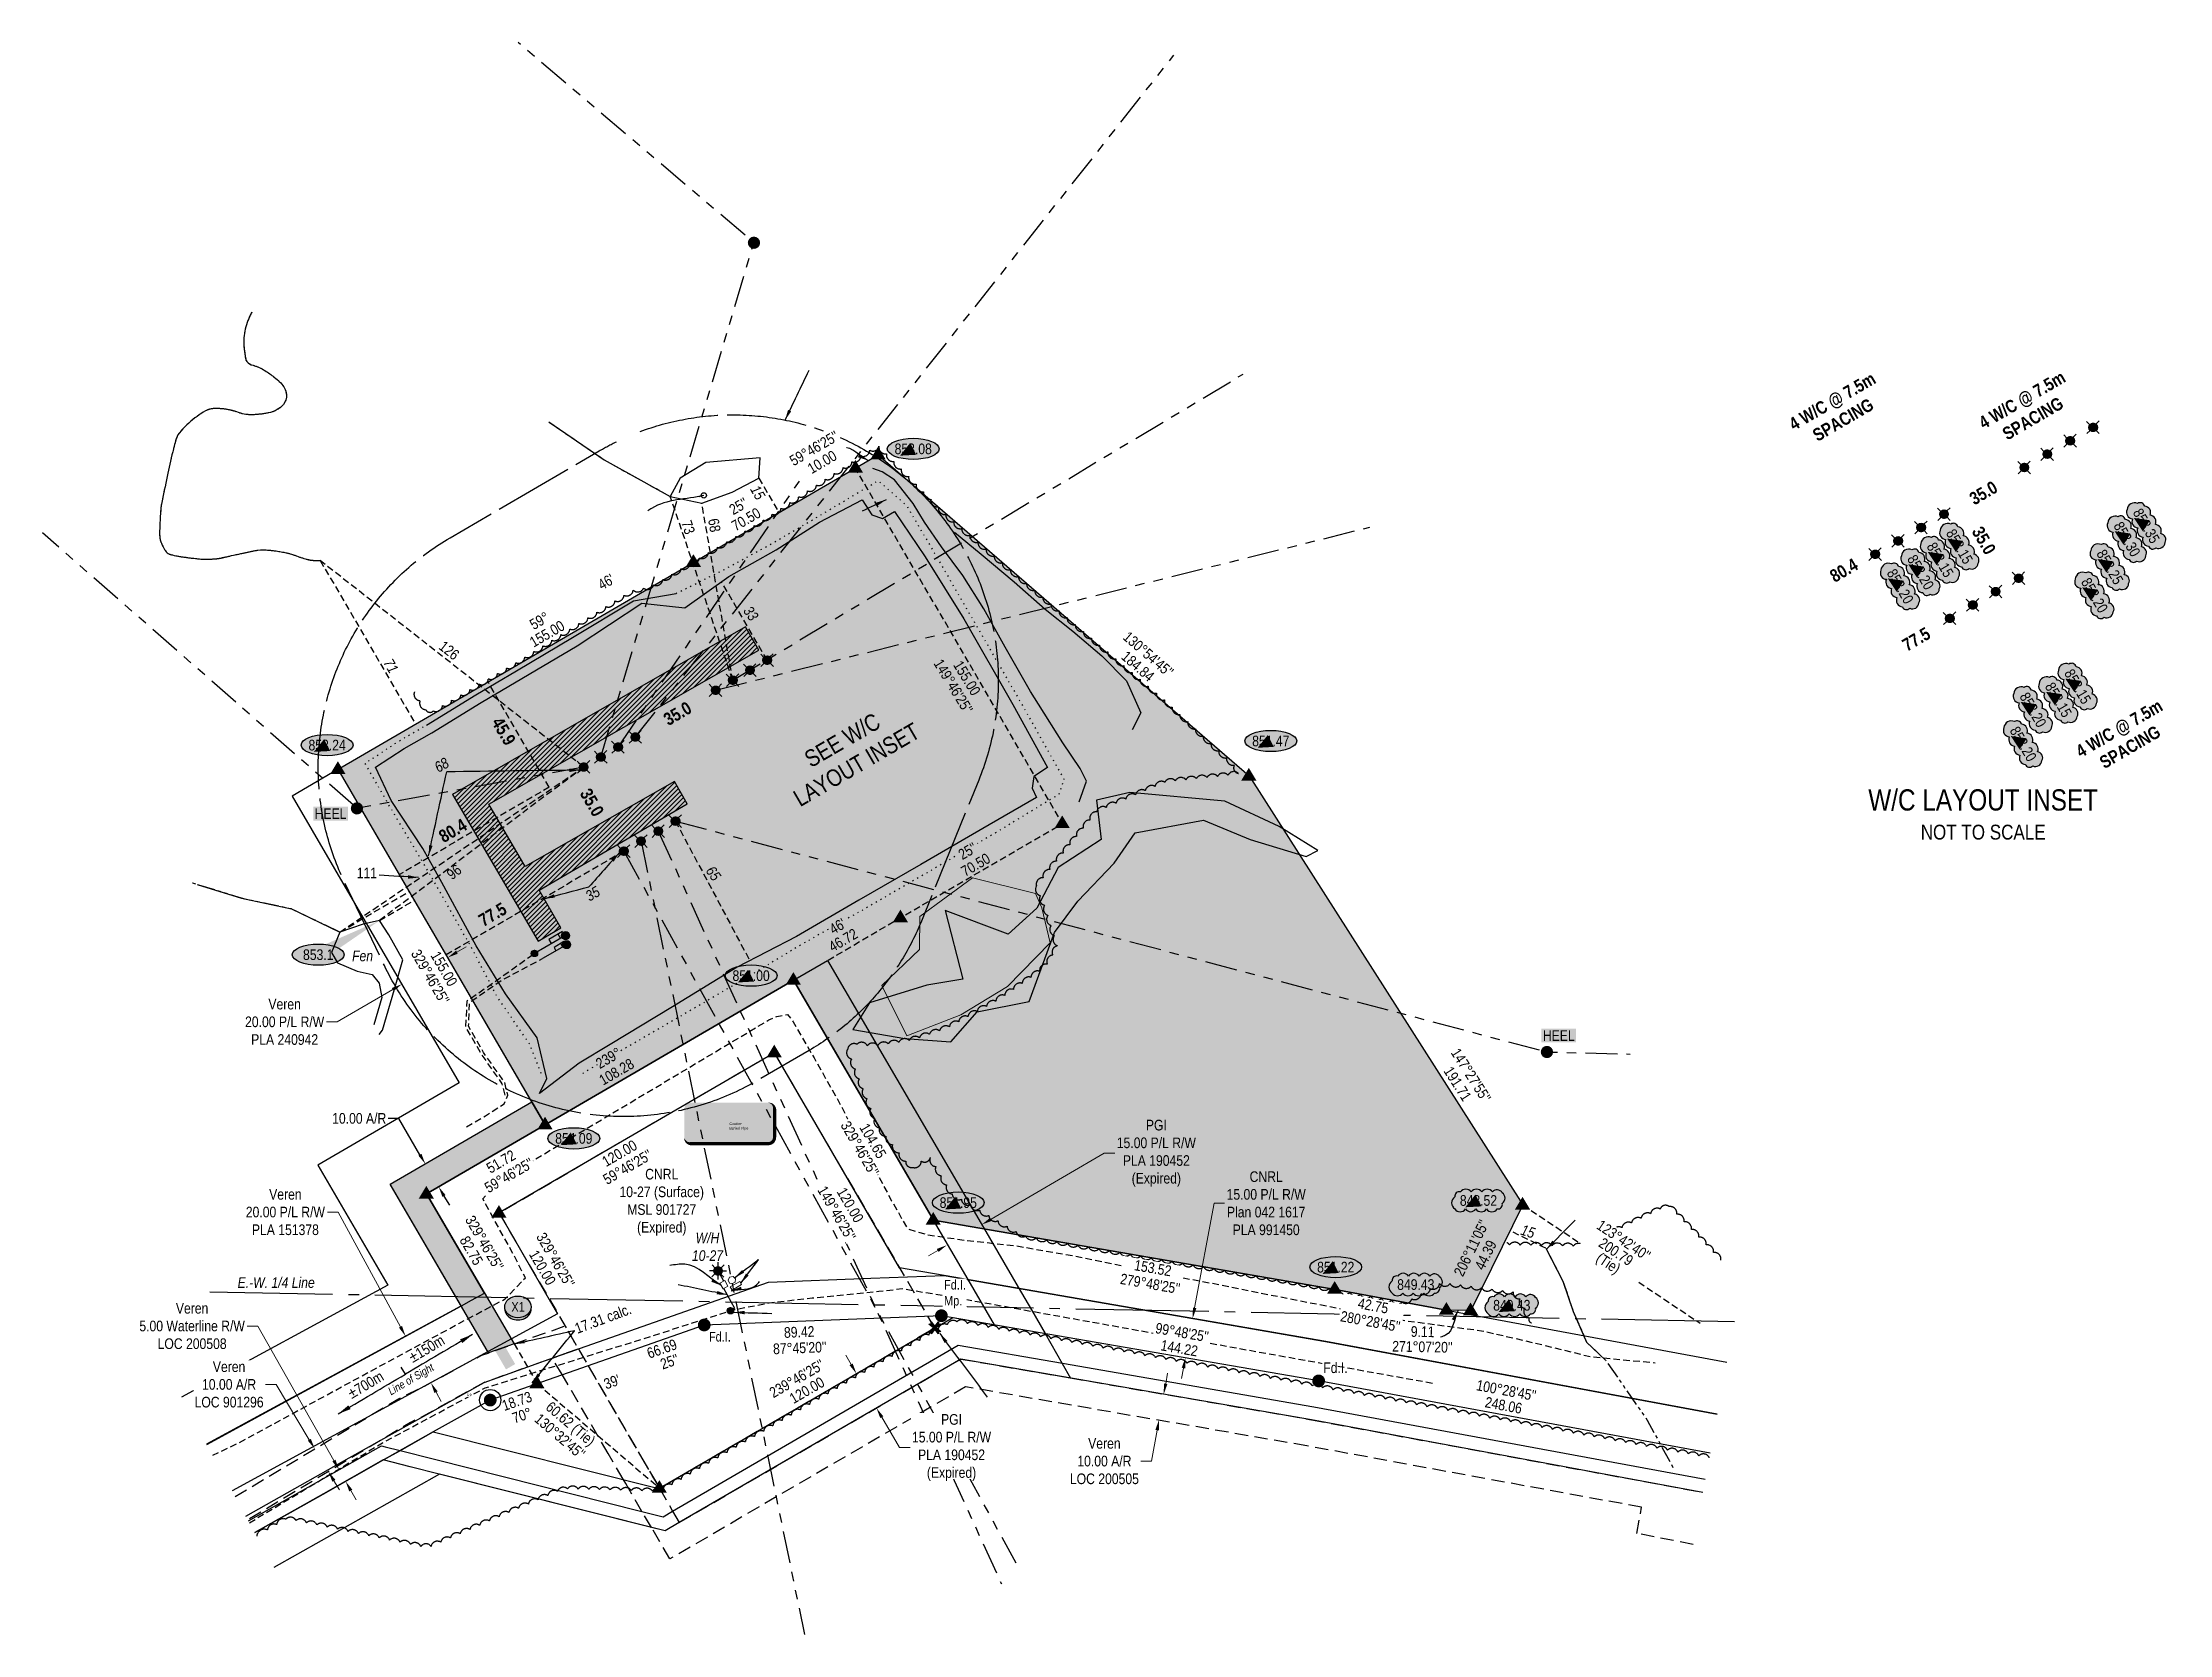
# Model space of a CAD drawing. Extents: x 398953 to 418778, y 6021401 to 6052343.
# Drawn here: x 416455 to 418457, y 6047597 to 6049096 of the extents above; entities that cross this region are included whole.
import ezdxf
from ezdxf.enums import TextEntityAlignment as Align

# ---------------------------------------------------------------- set-up
doc = ezdxf.new("R2018")
doc.units = 0
doc.header["$LTSCALE"] = 5
doc.header["$PDSIZE"] = 0.5
for name, pattern in [('0', [1, 1, 0]), ('foc-ACCESSROAD', [3.75, 2.5, -1.25]), ('foc-BUFFER', [16.75, 15, -1.75]), ('foc-DRILLPATH', [14.75, 6, -1.75, 1.75, -1.75, 1.75, -1.75]), ('foc-QUARTERLINE', [33, 25, -3, 2, -3]), ('foc-TIELINE', [1.875, 1.25, -0.625]), ('foc-TOPO', [1, 0.2, -0.8]), ('foc-TOPO-ephemeral', [6.25, 3.125, -0.625, 0.625, -0.625, 0.625, -0.625]), ('foc-TRAV', [1.875, 1.25, -0.625]), ('UG_PIPE', [1.875, 1.25, -0.625])]:
    doc.linetypes.add(name, pattern=pattern)
doc.layers.get('Defpoints').update_dxf_attribs({"color": 9})
for name, color, linetype in [('35', 37, 'Continuous'), ('ABADATA-DRILL-T', 8, 'Continuous'), ('AS-FENCE', 48, 'foc-FENCE'), ('AS-PIPE-AG', 44, 'Continuous'), ('AS-PIPE-UG', 44, 'UG_PIPE'), ('AS-ROADS', 254, 'Continuous'), ('AS-SYMBOL', 7, 'Continuous'), ('AUX-BUFFER', 7, 'foc-BUFFER'), ('C-AR', 13, 'foc-ACCESSROAD'), ('C-RW', 13, 'Continuous'), ('DETAIL-T', 7, 'Continuous'), ('F-RW', 190, 'Continuous'), ('F-WS', 190, 'foc-ACCESSROAD'), ('L-BD', 7, 'Continuous'), ('L-DETAIL-T', 3, 'Continuous'), ('L-MON', 1, 'Continuous'), ('L-QSEC', 8, 'foc-QUARTERLINE'), ('L-SECQ', 8, 'foc-QUARTERLINE'), ('L-TIE', 7, 'foc-TIELINE'), ('P-BUFFER-PURPLE-H', 191, 'Continuous'), ('P-BUFFER-PURPLE-T', 187, 'Continuous'), ('P-CROSSINGS', 250, 'Continuous'), ('P-ELEVATION', 7, 'Continuous'), ('P-PDRILLPATH', 12, 'foc-DRILLPATH'), ('P-PROPOSED', 10, 'Continuous'), ('P-PROPOSED-H', 21, 'Continuous'), ('P-TRAV', 4, 'foc-TRAV'), ('P-TXT', 4, 'Continuous'), ('T-BUSH', 110, '0'), ('T-DRAW', 143, 'foc-TOPO-ephemeral'), ('T-GENERAL', 48, 'foc-TOPO'), ('T-SLOPE', 48, 'Continuous'), ('T-TIE', 201, 'foc-TIELINE'), ('T-WATER-T', 170, 'Continuous'), ('WETLAND', 143, 'Continuous')]:
    doc.layers.add(name, color=color, linetype=linetype)
for name, color, linetype, lineweight in [('AS-GENERAL', 48, 'Continuous', 18), ('C-AR-T', 13, 'Continuous', 9), ('C-RW-T', 13, 'Continuous', 9), ('F-RW-T', 190, 'Continuous', 9), ('F-WS-T', 190, 'Continuous', 9), ('T-TEXT', 48, 'Continuous', 18), ('T-TIE-T', 201, 'Continuous', 18)]:
    doc.layers.add(name, color=color, linetype=linetype, lineweight=lineweight)
doc.styles.add('80', font='ARIALN.TTF', dxfattribs={"height": 10})
doc.styles.add('80CG', font='ARIALN.TTF', dxfattribs={"height": 10})
doc.styles.add('80L', font='ARIALN.TTF', dxfattribs={"height": 10})
doc.styles.add('80LS', font='ARIALNI.TTF', dxfattribs={"height": 10})
doc.styles.add('BOLD', font='ARIALNB.TTF')
doc.styles.add('Crossing', font='ARIALN.TTF', dxfattribs={"height": 10})
doc.styles.add('foc-LtypeFont', font='ARIALN.TTF', dxfattribs={"height": 7.35})
doc.styles.add('MtXpl_Arial_Narrow', font='ARIALNI.TTF')
doc.styles.get("Standard").update_dxf_attribs({"font": 'ARIALN.TTF'})
doc.linetypes.add('foc-FENCE', pattern='A,10,-1,["X",foc-LtypeFont,S=0.2,R=0,X=-0.625,Y=-0.75],-1.24', length=12.24)
doc.linetypes.add('foc-TOPO-flowdirection-NOLINE', pattern='A,0,[">",foc-LtypeFont,S=0.3,R=0,X=0,Y=-0.945],-20,[">",foc-LtypeFont,S=0.3,R=0,X=0,Y=-0.945],0', length=20)
doc.dimstyles.new('CG2011', dxfattribs={"dimscale": 5, "dimtxt": 9, "dimasz": 2, "dimexe": 0.2, "dimexo": 0.0625, "dimgap": 0.5, "dimtad": 0, "dimtih": 1, "dimtoh": 1, "dimzin": 0, "dimdsep": 46, "dimtxsty": '80CG', "dimcen": 0.1, "dimse1": 1, "dimse2": 1, "dimclrd": 256, "dimclrt": 256, "dimaunit": 1, "dimadec": 4, "dimazin": 0, "dimtfac": 0.06, "dimtofl": 0, "dimtmove": 0, "dimatfit": 1, "dimfxl": 0.2, "dimtolj": 1, "dimtzin": 0, "dimlwd": -1, "dimarcsym": 0})
doc.dimstyles.new('COMPASS', dxfattribs={"dimscale": 5, "dimtxt": 10, "dimasz": 2.5, "dimexe": 0.2, "dimexo": 0.0625, "dimgap": 0.5, "dimtad": 0, "dimtih": 1, "dimtoh": 1, "dimzin": 0, "dimdsep": 46, "dimtxsty": '80', "dimcen": 0.1, "dimse1": 1, "dimse2": 1, "dimclrd": 256, "dimclrt": 256, "dimaunit": 1, "dimadec": 4, "dimazin": 0, "dimtfac": 0.06, "dimtofl": 0, "dimtmove": 0, "dimatfit": 1, "dimfxl": 0.2, "dimtolj": 1, "dimtzin": 0, "dimlwd": -1, "dimarcsym": 0})
doc.dimstyles.new('Compass 5 000', dxfattribs={"dimscale": 5, "dimtxt": 9, "dimasz": 2, "dimexe": 0.2, "dimexo": 0.0625, "dimgap": 0.5, "dimtad": 0, "dimtih": 1, "dimtoh": 1, "dimzin": 0, "dimdsep": 46, "dimtxsty": '80CG', "dimcen": 0.1, "dimse1": 1, "dimse2": 1, "dimclrd": 256, "dimclrt": 256, "dimaunit": 1, "dimadec": 4, "dimazin": 0, "dimtfac": 0.06, "dimtofl": 0, "dimtmove": 0, "dimatfit": 1, "dimfxl": 0.2, "dimtolj": 1, "dimtzin": 0, "dimlwd": -1, "dimarcsym": 0})

msp = doc.modelspace()

# ---------------------------------------------------------------- texts
at = {"color": 14, "char_height": 9.9956, "attachment_point": 5, "style": '80L', "bg_fill": 1, "box_fill_scale": 1.15, "bg_fill_color": 255, "bg_fill_transparency": 0}
for insert in [(416725.744, 6048370.227), (417881.904, 6048161.323)]:
    msp.add_mtext_dynamic_manual_height_columns('HEEL', width=29.57551, gutter_width=47.479, heights=[0], dxfattribs=dict(at, insert=insert))
at = {"layer": 'ABADATA-DRILL-T', "insert": (417062.496, 6047975.813), "char_height": 9.99564, "attachment_point": 1, "style": '80L'}
msp.add_mtext_dynamic_manual_height_columns('\\pxqc;{\\fArial Narrow|b0|i1|c0|p34;W/H\\P10-27}', width=36.12547, gutter_width=44.98, heights=[0], dxfattribs=at)
at = {"layer": 'DETAIL-T', "color": 3, "insert": (418281.436, 6048369.428), "char_height": 19.99128, "width": 253.47862, "attachment_point": 5, "style": '80CG'}
msp.add_mtext('\\pxqc;W/C LAYOUT INSET\\P{\\H0.7x;NOT TO SCALE}', dxfattribs=at)
at = {"layer": 'F-WS-T', "insert": (416991.423, 6048035.85), "char_height": 9.99564, "attachment_point": 1, "style": '80'}
msp.add_mtext_dynamic_manual_height_columns('\\pxqc;CNRL\\P10-27 (Surface)\\PMSL 901727\\P(Expired)', width=92.12974, gutter_width=44.98, heights=[0], dxfattribs=at)
at = {"layer": 'L-BD', "style": '80L'}
for s, height, rotation, p in [("25''", 9.9956, 30.2257, (417109.692, 6048659.758)), ('70.50', 9.9956, 30.2257, (417116.863, 6048647.451)), ("46'", 9.9956, 30.2257, (416985.124, 6048588.509)), ('59°', 9.9956, 30.2257, (416922.377, 6048551.952)), ('155.00', 9.9956, 30.2257, (416929.548, 6048539.645)), ("130°54'45''", 9.99564, 319.0876, (417495.565, 6048520.381)), ('184.84', 9.9956, 319.0876, (417485.745, 6048509.05)), ("25''", 9.9956, 30.2257, (417325.392, 6048335.077)), ('70.50', 9.9956, 30.2257, (417332.94, 6048322.121)), ("46'", 9.9956, 30.2257, (417202.99, 6048264.224)), ('46.72', 9.9956, 30.2257, (417208.265, 6048251.209)), ("329°46'25''", 9.99564, 300.2257, (416819.648, 6048216.65)), ('155.00', 9.9956, 300.2257, (416832.603, 6048224.198)), ('239°', 9.9956, 30.2257, (416987.369, 6048140.18)), ("147°27'55''", 9.99564, 302.5344, (417799.363, 6048123.977)), ('108.28', 9.9956, 30.2257, (416994.917, 6048127.225)), ('191.71', 9.9956, 302.5344, (417786.722, 6048115.913)), ("59°46'25''", 9.9956, 30.2389, (417005.278, 6048037.541)), ('120.00', 9.9956, 30.2389, (416997.727, 6048050.494)), ("329°46'25''", 9.99564, 300.22, (416870.626, 6047966.031)), ("206°11'05''", 9.99564, 63.8155, (417799.6, 6047961.286)), ('82.75', 9.9956, 300.22, (416858.318, 6047958.862)), ("329°46'25''", 9.99564, 300.2402, (416937.56, 6047950.025)), ('44.39', 9.9956, 63.8155, (417813.055, 6047954.67)), ('120.00', 9.9956, 300.2402, (416925.254, 6047942.852)), ('89.42', 9.9956, 2.2447, (417166.887, 6047882.244)), ('9.11', 9.9956, 358.8773, (417753.808, 6047882.511)), ('66.69', 9.9956, 19.3436, (417037.607, 6047866.466)), ("87°45'20''", 9.9956, 2.2447, (417167.475, 6047867.262)), ("271°07'20''", 9.99564, 358.8773, (417753.529, 6047868.27)), ("39'             25''", 9.99564, 19.3436, (417018.195, 6047844.97)), ("239°46'25''", 9.99564, 30.2389, (417164.638, 6047838.37)), ('18.73', 9.9956, 19.3436, (416901.147, 6047817.16)), ('120.00', 9.9956, 30.2389, (417174.171, 6047827.394)), ('70°', 9.9956, 19.3436, (416905.865, 6047803.721)), ("130°32'45''", 9.99564, 319.4894, (416941.667, 6047784.066)), ('60.62 (Tie)', 9.99564, 319.4894, (416950.92, 6047794.895))]:
    msp.add_text(s, height=height, rotation=rotation, dxfattribs=at).set_placement(p, align=Align.MIDDLE)
at = {"layer": 'L-BD', "color": 3, "style": 'BOLD'}
for s, rotation, p in [('35.0', 30.225712, (418273.146, 6048660.402)), ('35.0', 300.225712, (418270.277, 6048636.022)), ('80.4', 30.225712, (418141.752, 6048587.527)), ('77.5', 30.225712, (418209.886, 6048522.649)), ('35.0', 30.225712, (417043.785, 6048452.654)), ('45.9', 300.225712, (416876.889, 6048456.417)), ('35.0', 300.225712, (416959.942, 6048389.361)), ('80.4', 30.225712, (416832.242, 6048342.403)), ('77.5', 30.225712, (416869.664, 6048263.444))]:
    msp.add_text(s, height=12, rotation=rotation, dxfattribs=at).set_placement(p)
at = {"layer": 'L-BD', "color": 3, "char_height": 12, "width": 97.44606, "attachment_point": 1, "rotation": 30.225712, "line_spacing_factor": 1.010232, "style": 'BOLD'}
for insert in [(418272.931, 6048740.557), (418094.284, 6048739.295), (418364.342, 6048431.207)]:
    msp.add_mtext('\\pxqc;4 W/C @ 7.5m SPACING', dxfattribs=dict(at, insert=insert))
at = {"layer": 'L-DETAIL-T', "insert": (417214.197, 6048427.888), "char_height": 16, "width": 132.22003, "attachment_point": 5, "rotation": 30.225712, "style": '80CG', "bg_fill": 1, "box_fill_scale": 1.1, "bg_fill_color": 254, "bg_fill_transparency": 0}
msp.add_mtext('\\pxqc;SEE W/C LAYOUT INSET', dxfattribs=at)
at = {"layer": 'L-MON', "insert": (417082.717, 6047882.255), "char_height": 9, "attachment_point": 1, "style": '80L'}
msp.add_mtext_dynamic_manual_height_columns('\\pxqr;Fd.I.', width=19.83966, gutter_width=45, heights=[0], dxfattribs=at)
at = {"layer": 'L-QSEC', "insert": (416638.25, 6047933.752), "char_height": 10, "attachment_point": 1, "style": '80L'}
msp.add_mtext_dynamic_manual_height_columns('{\\fArial Narrow|b0|i1|c0|p18;E.-W. 1/4 Line}', width=87.92874, gutter_width=45, heights=[0], dxfattribs=at)
at = {"layer": 'P-BUFFER-PURPLE-T', "style": '80L'}
for s, p in [("149°46'25''", (417312.025, 6048490.172)), ('155.00', (417324.837, 6048497.973))]:
    msp.add_text(s, height=10, rotation=301.3366, dxfattribs=at).set_placement(p, align=Align.MIDDLE)
at = {"layer": 'T-TIE-T', "style": '80LS'}
for s, p in [('15', (417127.854, 6048672.659)), ('71', (416782.639, 6048509.415))]:
    msp.add_text(s, height=9.9956, rotation=300.2257, dxfattribs=at).set_placement(p, align=Align.MIDDLE)
at = {"layer": 'T-TIE-T', "style": '80L'}
for s, rotation, p in [('73', 288.780906, (417062.384, 6048639.963)), ('68', 279.938117, (417087.089, 6048641.799)), ('126', 321.910266, (416837.378, 6048524.014)), ('96', 38.144937, (416841.999, 6048315.353))]:
    msp.add_text(s, height=9.9956, rotation=rotation, dxfattribs=at).set_placement(p, align=Align.MIDDLE_CENTER)
at = {"layer": 'T-TIE-T', "style": 'MtXpl_Arial_Narrow'}
for s, rotation, p in [('33', 305.224353, (417113.681, 6048561.134)), ('68', 30.225712, (416827.282, 6048408.557)), ('65', 305.224353, (417078.408, 6048316.353, 5333.106)), ('35', 30.225712, (416969.464, 6048287.37))]:
    msp.add_text(s, height=10, rotation=rotation, dxfattribs=at).set_placement(p)
at = {"layer": 'T-TIE-T', "style": '80L'}
msp.add_text('111', height=9.9956, dxfattribs=at).set_placement((416759.895, 6048314.389), align=Align.MIDDLE_CENTER)
at = {"layer": 'T-TIE-T', "insert": (417854.504, 6047981.706), "char_height": 10, "width": 16.7907, "attachment_point": 2, "rotation": 342.0324, "style": '80L'}
msp.add_mtext('{\\fArial Narrow|b0|i1|c0|p34;15}', dxfattribs=at)
at = {"layer": 'WETLAND', "insert": (416745.381, 6048241.299), "char_height": 10, "attachment_point": 1, "style": '80'}
msp.add_mtext_dynamic_manual_height_columns('\\pxqc;{\\fArial Narrow|b0|i1|c0|p34;Fen}', width=20.99385, gutter_width=45, heights=[0], dxfattribs=at)

# ---------------------------------------------------------------- blocks, each defined once
blk = doc.blocks.new('xing2')
h = blk.add_hatch(color=50)
h.dxf.hatch_style = 1
edge = h.paths.add_edge_path()
edge.add_ellipse((0, 0), major_axis=(-12.5, 0), ratio=0.816297, start_angle=0, end_angle=360)
h = blk.add_hatch(color=250)
h.dxf.hatch_style = 1
edge = h.paths.add_edge_path()
edge.add_ellipse((0, -2), major_axis=(-12.5, 0), ratio=0.816297, start_angle=0, end_angle=180)
edge.add_line((12.5, -2), (12.5, 0))
edge.add_ellipse((0, 0), major_axis=(-12.5, 0), ratio=0.816297, start_angle=0, end_angle=180, ccw=False)
edge.add_line((-12.5, 0), (-12.5, -2))
at = {"color": 250}
blk.add_ellipse((0, 0), major_axis=(-12.5, 0), ratio=0.816297, dxfattribs=at)
blk.add_ellipse((0, -2), major_axis=(-12.5, 0), ratio=0.816297, start_param=0, end_param=3.141593, dxfattribs=at)
at = {"color": 250, "style": 'Crossing'}
blk.add_attdef('CROSSING', text='', height=9, dxfattribs=at).set_placement((0.1, 0), align=Align.MIDDLE_CENTER)
at = {"color": 250, "style": 'Crossing', "flags": 1}
for tag, p in [('OWNER', (0.1, -12.5)), ('DESCRIPTION', (0.1, -25.8)), ('LOCATION', (0.1, -39.3)), ('DWG_REF', (0.1, -52.8))]:
    blk.add_attdef(tag, text='', height=9, dxfattribs=at).set_placement(p, align=Align.MIDDLE_CENTER)
blk = doc.blocks.new('GAS')
h = blk.add_hatch(color=255)
h.dxf.hatch_style = 1
edge = h.paths.add_edge_path()
edge.add_arc((0, 0), 0.9, 0, 360)
for p, q in [((-0.81, 0), (-1.62, 0)), ((-0.57, 0.57), (-1.14, 1.14)), ((0, 0.81), (0, 1.62)), ((0.57, 0.57), (1.14, 1.14)), ((1.62, 0), (0.81, 0)), ((-0.57, -0.57), (-1.14, -1.14)), ((0, -0.81), (0, -1.62)), ((1.14, -1.14), (0.57, -0.57))]:
    blk.add_line(p, q)
blk.add_circle((0, 0), 0.8)
blk = doc.blocks.new('*D50')
at = {"layer": 'C-AR-T', "transparency": 16777216}
for p, q in [((417511.9, 6047833.5), (417513.7, 6047843.4)), ((417503.8, 6047789.8), (417498.5, 6047760.6)), ((417498.5, 6047760.6), (417488.5, 6047760.6))]:
    blk.add_line(p, q, dxfattribs=at)
for points in [[(417510.2, 6047833.8), (417513.5, 6047833.2), (417510.1, 6047823.7)], [(417502.2, 6047790.1), (417505.5, 6047789.5), (417505.6, 6047799.6)]]:
    blk.add_solid(points, dxfattribs=at)
at = {"layer": 'Defpoints', "color": 0, "transparency": 16777216}
for p in [(417505.6, 6047799.6), (417870, 6047757.7), (417865.6, 6047733.6)]:
    blk.add_point(p, dxfattribs=at)
at = {"layer": 'C-AR-T', "transparency": 16777216, "insert": (417454.2, 6047760.6), "char_height": 10, "attachment_point": 5, "style": '80CG'}
blk.add_mtext('\\A1;Veren\\P10.00 A/R\\PLOC 200505', dxfattribs=at)
blk = doc.blocks.new('*D51')
at = {"layer": 'Defpoints', "color": 0, "transparency": 16777216}
for p in [(416855.6, 6048064.2), (416814.9, 6048040.5), (416868.2, 6048042.6)]:
    blk.add_point(p, dxfattribs=at)
at = {"layer": 'P-TXT', "transparency": 16777216}
for p, q in [((416790, 6048083.3), (416780, 6048083.3)), ((416809.9, 6048049.1), (416790, 6048083.3)), ((416832.5, 6048010.2), (416837.6, 6048001.6))]:
    blk.add_line(p, q, dxfattribs=at)
for points in [[(416811.3, 6048050), (416808.4, 6048048.3), (416814.9, 6048040.5)], [(416834, 6048011.1), (416831.1, 6048009.4), (416827.5, 6048018.9)]]:
    blk.add_solid(points, dxfattribs=at)
at = {"layer": 'P-TXT', "transparency": 16777216, "insert": (416752.7, 6048083.3), "char_height": 10, "attachment_point": 5, "style": '80CG'}
blk.add_mtext('\\A1;10.00 A/R', dxfattribs=at)
blk = doc.blocks.new('fdia')
at = {"color": 255, "const_width": 1}
blk.add_lwpolyline([(-0.5, 0, 1), (0.5, 0, 1)], format="xyb", close=True, dxfattribs=at)
blk = doc.blocks.new('Fdiaa')
blk.add_blockref('fdia', (0, 0))
blk = doc.blocks.new('fdib')
at = {"color": 1, "const_width": 1.6}
blk.add_lwpolyline([(-0.4, 0, 1), (0.4, 0, 1)], format="xyb", close=True, dxfattribs=at)
at = {"color": 1}
blk.add_circle((0, 0), 0.8, dxfattribs=at)
blk = doc.blocks.new('Fdibb')
blk.add_blockref('fdib', (0, 0))
blk = doc.blocks.new('fdicc')
for name in ['Fdibb', 'Fdiaa']:
    blk.add_blockref(name, (0, 0))
blk = doc.blocks.new('FDI')
blk.add_blockref('fdicc', (0, 0))
blk = doc.blocks.new('TRIA')
blk.add_hatch(color=255).paths.add_polyline_path([(-0.04, 1.52), (-1.47, -0.87), (1.39, -0.87)])
blk = doc.blocks.new('TRIAA')
blk.add_blockref('TRIA', (0, 0))
blk = doc.blocks.new('TRIB')
at = {"color": 1}
blk.add_lwpolyline([(-1.12, -0.67), (-0.04, 1.13), (1.04, -0.67)], close=True, dxfattribs=at)
blk = doc.blocks.new('TRIBB')
blk.add_blockref('TRIB', (0, 0))
blk = doc.blocks.new('TRICC')
for name in ['TRIAA', 'TRIBB']:
    blk.add_blockref(name, (0, 0))
blk = doc.blocks.new('plspike')
blk.add_blockref('TRICC', (0, 0))
blk = doc.blocks.new('STRIA')
blk.add_hatch(color=255).paths.add_polyline_path([(-0.04, 1.52), (-1.47, -0.87), (1.39, -0.87)])
blk = doc.blocks.new('STRIAA')
blk.add_blockref('STRIA', (0, 0))
blk = doc.blocks.new('STRIB')
at = {"color": 1}
blk.add_solid([(-1.12, -0.67), (-0.04, 1.13), (1.04, -0.67)], dxfattribs=at)
blk = doc.blocks.new('STRIBB')
blk.add_blockref('STRIB', (0, 0))
blk = doc.blocks.new('STRICC')
for name in ['STRIAA', 'STRIBB']:
    blk.add_blockref(name, (0, 0))
blk = doc.blocks.new('fdspike')
blk.add_blockref('STRICC', (0, 0))
blk = doc.blocks.new('riser')
h = blk.add_hatch(color=255)
h.dxf.hatch_style = 1
edge = h.paths.add_edge_path()
edge.add_arc((0, 0), 0.7, 0, 360)
blk.add_hatch(color=48).paths.add_polyline_path([(0.58, -0.15), (-0.58, -0.15, 0.774597)])
at = {"color": 48}
blk.add_line((-0.58, -0.15), (0.58, -0.15), dxfattribs=at)
blk.add_circle((0, 0), 0.6, dxfattribs=at)
blk = doc.blocks.new('*U54')
h = blk.add_hatch(color=50)
edge = h.paths.add_edge_path()
edge.add_line((-36.5, -20), (36.5, -20))
edge.add_arc((36.5, -14), 6, 270, 360)
edge.add_line((42.5, -14), (42.5, 12.5))
edge.add_arc((36.5, 12.5), 6, 0, 90)
edge.add_line((36.5, 18.5), (-36.5, 18.5))
edge.add_arc((-36.5, 12.5), 6, 90, 180)
edge.add_line((-42.5, 12.5), (-42.5, -14))
edge.add_arc((-36.5, -14), 6, 180, 270)
at = {"color": 240, "flags": 128}
blk.add_lwpolyline([(-36.5, -20, 3, 3, 0), (36.5, -20, 3, 3, 0.414214), (42.5, -14, 3, 3, 0), (42.5, 12.5, 3, 0, 0.414214), (36.5, 18.5, 0, 0, 0), (-36.5, 18.5, 0, 0, 0.414214), (-42.5, 12.5, 0, 0, 0), (-42.5, -14, 0, 3, 0.414214)], format="xyseb", close=True, dxfattribs=at)
at = {"color": 240, "lineweight": 30, "flags": 104}
blk.add_attdef('ENTER_TEXT', text='', height=10, dxfattribs=at).set_placement((0, 0), align=Align.MIDDLE_CENTER)
blk = doc.blocks.new('wa')
at = {"layer": 'P-ELEVATION'}
h = blk.add_hatch(color=111, dxfattribs=at)
h.dxf.hatch_style = 1
edge = h.paths.add_edge_path()
edge.add_arc((-17.4, -4.5), 6.1, 215, 325)
edge.add_arc((-7.4, -4.5), 6.1, 215, 325)
edge.add_arc((2.6, -4.5), 6.1, 215, 325)
edge.add_arc((12.7, -4.5), 6.1, 215, 325)
edge.add_arc((18.1, -3.7), 4.32, 263.4336, 373.4336)
edge.add_arc((18.8, 2.3), 6.1, 305, 415)
edge.add_arc((17.5, 4.4), 5.69, 30.6955, 140.6955)
edge.add_arc((8.1, 4.5), 6.1, 35, 145)
edge.add_arc((-1.9, 4.5), 6.1, 35, 145)
edge.add_arc((-11.9, 4.5), 6.1, 35, 145)
edge.add_arc((-18, 3.8), 4.33, 75.4261, 185.4261)
edge.add_arc((-18.4, -2.3), 6.96, 125, 235)
at = {"color": 240, "flags": 128}
blk.add_lwpolyline([(-22.4, -8, 0.520567), (-12.3, -8, 0.520567), (-2.4, -8, 0.520567), (7.6, -8, 0.520567), (17.6, -8, 0.520567), (22.4, -2.7, 0.520567), (22.4, 7.3, 0.520567), (13.1, 8, 0.520567), (3.1, 8, 0.520567), (-6.9, 8, 0.520567), (-16.9, 8, 0.520567), (-22.4, 3.4, 0.520567)], format="xyb", close=True, dxfattribs=at)
at = {"layer": 'P-ELEVATION', "color": 240, "flags": 128}
blk.add_lwpolyline([(0, 0, 12.5, 0, 0), (-12.4, -6.4, 0, 0, 0)], format="xyseb", dxfattribs=at)
at = {"layer": 'P-ELEVATION', "color": 240, "style": '80'}
blk.add_attdef('ELEVATION', text='', height=10, dxfattribs=at).set_placement((0, 0), align=Align.MIDDLE_CENTER)
blk = doc.blocks.new('we')
at = {"layer": 'P-ELEVATION'}
h = blk.add_hatch(color=111, dxfattribs=at)
h.dxf.hatch_style = 1
edge = h.paths.add_edge_path()
edge.add_ellipse((0, 0), major_axis=(-24.4, 0), ratio=0.410256, start_angle=0, end_angle=360)
at = {"layer": 'P-ELEVATION', "color": 7, "flags": 128}
blk.add_lwpolyline([(0, 0, 12.5, 0, 0), (-12.4, -6.4, 0, 0, 0)], format="xyseb", dxfattribs=at)
at = {"layer": 'P-ELEVATION', "color": 7}
blk.add_ellipse((0, 0), major_axis=(-24.4, 0), ratio=0.410256, dxfattribs=at)
at = {"layer": 'P-ELEVATION', "style": '80'}
blk.add_attdef('ELEVATION', text='', height=10, dxfattribs=at).set_placement((0, 0), align=Align.MIDDLE_CENTER)
blk = doc.blocks.new('*U53')
at = {"layer": 'P-ELEVATION'}
h = blk.add_hatch(color=111, dxfattribs=at)
h.dxf.hatch_style = 1
edge = h.paths.add_edge_path()
edge.add_arc((-17.4, -4.5), 6.1, 215, 325)
edge.add_arc((-7.4, -4.5), 6.1, 215, 325)
edge.add_arc((2.6, -4.5), 6.1, 215, 325)
edge.add_arc((12.7, -4.5), 6.1, 215, 325)
edge.add_arc((18.1, -3.7), 4.32, 263.4336, 373.4336)
edge.add_arc((18.8, 2.3), 6.1, 305, 415)
edge.add_arc((17.5, 4.4), 5.69, 30.6955, 140.6955)
edge.add_arc((8.1, 4.5), 6.1, 35, 145)
edge.add_arc((-1.9, 4.5), 6.1, 35, 145)
edge.add_arc((-11.9, 4.5), 6.1, 35, 145)
edge.add_arc((-18, 3.8), 4.33, 75.4261, 185.4261)
edge.add_arc((-18.4, -2.3), 6.96, 125, 235)
at = {"color": 240, "flags": 128}
blk.add_lwpolyline([(-22.4, -8, 0.520567), (-12.3, -8, 0.520567), (-2.4, -8, 0.520567), (7.6, -8, 0.520567), (17.6, -8, 0.520567), (22.4, -2.7, 0.520567), (22.4, 7.3, 0.520567), (13.1, 8, 0.520567), (3.1, 8, 0.520567), (-6.9, 8, 0.520567), (-16.9, 8, 0.520567), (-22.4, 3.4, 0.520567)], format="xyb", close=True, dxfattribs=at)
at = {"layer": 'P-ELEVATION', "color": 240, "flags": 128}
blk.add_lwpolyline([(0, 0, 12.5, 0, 0), (26.4, -20.1, 0, 0, 0)], format="xyseb", dxfattribs=at)
at = {"layer": 'P-ELEVATION', "color": 240, "style": '80'}
blk.add_attdef('ELEVATION', text='', height=10, dxfattribs=at).set_placement((0, 0), align=Align.MIDDLE_CENTER)
blk = doc.blocks.new('*U52')
at = {"layer": 'P-ELEVATION'}
h = blk.add_hatch(color=111, dxfattribs=at)
h.dxf.hatch_style = 1
edge = h.paths.add_edge_path()
edge.add_ellipse((0, 0), major_axis=(-24.4, 0), ratio=0.410256, start_angle=0, end_angle=360)
at = {"layer": 'P-ELEVATION', "color": 7, "flags": 128}
blk.add_lwpolyline([(0, 0, 12.5, 0, 0), (57.7, 32.1, 0, 0, 0)], format="xyseb", dxfattribs=at)
at = {"layer": 'P-ELEVATION', "color": 7}
blk.add_ellipse((0, 0), major_axis=(-24.4, 0), ratio=0.410256, dxfattribs=at)
at = {"layer": 'P-ELEVATION', "style": '80'}
blk.add_attdef('ELEVATION', text='', height=10, dxfattribs=at).set_placement((0, 0), align=Align.MIDDLE_CENTER)
blk = doc.blocks.new('TEMP')
h = blk.add_hatch(color=255)
h.dxf.hatch_style = 1
h.paths.add_polyline_path([(0, 0.25), (-0.67, 1.15), (-0.67, 0.67), (-1.15, 0.67), (-0.25, 0), (-1.15, -0.67), (-0.67, -0.67), (-0.67, -1.15), (0, -0.25), (0.67, -1.15), (0.67, -0.67), (1.15, -0.67), (0.25, 0), (1.15, 0.67), (0.67, 0.67), (0.67, 1.15)])
h.paths.add_polyline_path([(0.57, 0.85), (0.57, 0.57), (0.85, 0.57), (0.08, 0), (0.85, -0.57), (0.57, -0.57), (0.57, -0.85), (0, -0.08), (-0.57, -0.85), (-0.57, -0.57), (-0.85, -0.57), (-0.08, 0), (-0.85, 0.57), (-0.57, 0.57), (-0.57, 0.85), (0, 0.08)], flags=16)
h = blk.add_hatch(color=1)
h.dxf.hatch_style = 1
h.paths.add_polyline_path([(0, 0.08), (-0.57, 0.85), (-0.57, 0.57), (-0.85, 0.57), (-0.08, 0), (-0.85, -0.57), (-0.57, -0.57), (-0.57, -0.85), (0, -0.08), (0.57, -0.85), (0.57, -0.57), (0.85, -0.57), (0.08, 0), (0.85, 0.57), (0.57, 0.57), (0.57, 0.85)])
at = {"color": 1}
for p, q in [((-0.08, 0), (0.08, 0)), ((0, 0.08), (0, -0.08))]:
    blk.add_line(p, q, dxfattribs=at)
at = {"color": 255, "flags": 128}
blk.add_lwpolyline([(-0.25, 0), (-1.15, 0.67), (-0.67, 0.67), (-0.67, 1.15), (0, 0.25), (0.67, 1.15), (0.67, 0.67), (1.15, 0.67), (0.25, 0), (1.15, -0.67), (0.67, -0.67), (0.67, -1.15), (0, -0.25), (-0.67, -1.15), (-0.67, -0.67), (-1.15, -0.67)], close=True, dxfattribs=at)
at = {"color": 1, "flags": 128}
blk.add_lwpolyline([(-0.08, 0), (-0.85, 0.57), (-0.57, 0.57), (-0.57, 0.85), (0, 0.08), (0.57, 0.85), (0.57, 0.57), (0.85, 0.57), (0.08, 0), (0.85, -0.57), (0.57, -0.57), (0.57, -0.85), (0, -0.08), (-0.57, -0.85), (-0.57, -0.57), (-0.85, -0.57)], close=True, dxfattribs=at)
blk = doc.blocks.new('*D59')
at = {"layer": 'C-RW-T', "transparency": 16777216}
for p, q in [((416732.8, 6047995.1), (416722.8, 6047995.1)), ((416791.6, 6047887.1), (416732.8, 6047995.1)), ((416825, 6047825.6), (416829.8, 6047816.9))]:
    blk.add_line(p, q, dxfattribs=at)
at = {"layer": 'C-RW-T', "linetype": 'Continuous', "transparency": 16777216}
for points in [[(416793, 6047887.9), (416790.1, 6047886.3), (416796.3, 6047878.3)], [(416826.5, 6047826.4), (416823.5, 6047824.8), (416820.2, 6047834.4)]]:
    blk.add_solid(points, dxfattribs=at)
at = {"layer": 'Defpoints', "color": 0, "linetype": 'Continuous', "transparency": 16777216}
for p in [(416805.7, 6047883.4), (416796.3, 6047878.3), (416829.6, 6047839.5)]:
    blk.add_point(p, dxfattribs=at)
at = {"layer": 'C-RW-T', "linetype": 'Continuous', "transparency": 16777216, "insert": (416683.2, 6047995.1), "char_height": 10, "attachment_point": 5, "style": '80CG', "bg_fill": 3, "box_fill_scale": 1.1, "bg_fill_color": 256, "bg_fill_true_color": 13158600, "bg_fill_transparency": 0}
blk.add_mtext('\\A1;Veren\\P20.00 P/L R/W\\PPLA 151378', dxfattribs=at)
blk = doc.blocks.new('*U61')
at = {"layer": '35', "color": 3}
blk.add_circle((0, 0), 10, dxfattribs=at)
at = {"layer": '35', "color": 3, "lineweight": 30, "flags": 104}
blk.add_attdef('RP', text='', height=10, dxfattribs=at).set_placement((-22, 5.9), align=Align.MIDDLE_CENTER)
blk = doc.blocks.new('PIG')
h = blk.add_hatch(color=255)
h.dxf.hatch_style = 1
edge = h.paths.add_edge_path()
edge.add_arc((0, 0), 0.85, 0, 360)
at = {"layer": 'AS-SYMBOL'}
h = blk.add_hatch(color=13, dxfattribs=at)
h.dxf.hatch_style = 1
h.paths.add_polyline_path([(-0.1, 0, 1), (-0.55, 0, 1)])
h = blk.add_hatch(color=13, dxfattribs=at)
h.dxf.hatch_style = 1
h.paths.add_polyline_path([(0.1, 0, 1), (0.55, 0, 1)])
at = {"layer": 'AS-SYMBOL', "color": 13}
for centre, radius in [((0, 0), 0.75), ((-0.33, 0), 0.225), ((0.33, 0), 0.225)]:
    blk.add_circle(centre, radius, dxfattribs=at)
blk = doc.blocks.new('WC')
at = {"layer": 'L-MON'}
h = blk.add_hatch(color=255, dxfattribs=at)
h.dxf.hatch_style = 1
edge = h.paths.add_edge_path()
edge.add_arc((0, 0), 0.9, 0, 360)
at = {"layer": 'L-MON', "color": 240, "flags": 128}
for points in [[(-0.62, 0.5), (-1.23, 1.12)], [(0.52, 0.61), (1.13, 1.21)], [(-1.18, -1.18), (-0.56, -0.57)], [(1.16, -1.18), (0.56, -0.57)]]:
    blk.add_lwpolyline(points, dxfattribs=at)
at = {"layer": 'L-MON', "color": 240}
for radius in [0.8, 0.373]:
    blk.add_circle((0, 0), radius, dxfattribs=at)
blk = doc.blocks.new('plbh')
at = {"layer": 'L-MON'}
h = blk.add_hatch(color=255, dxfattribs=at)
h.dxf.hatch_style = 1
edge = h.paths.add_edge_path()
edge.add_arc((0, 0), 1.16, 0, 360)
h = blk.add_hatch(color=256, dxfattribs=at)
h.dxf.hatch_style = 1
h.paths.add_polyline_path([(-0.96, 0, 1), (0.96, 0, 1)])
h.paths.add_polyline_path([(0.91, 0, -1), (-0.91, 0, -1)], flags=16)
h.paths.add_polyline_path([(0.45, 0, -1), (-0.45, 0, -1)], flags=0)
h = blk.add_hatch(color=256, dxfattribs=at)
h.dxf.hatch_style = 1
h.paths.add_polyline_path([(-0.45, 0, 1), (0.45, 0, 1)])
h.paths.add_polyline_path([(0.4, 0, -1), (-0.4, 0, -1)], flags=16)
at = {"layer": 'L-MON', "color": 240}
for radius in [0.96, 0.91, 0.45, 0.4]:
    blk.add_circle((0, 0), radius, dxfattribs=at)
blk = doc.blocks.new('*D66')
at = {"layer": 'C-AR-T', "transparency": 16777216}
for p, q in [((416657.3, 6047887.8), (416647.3, 6047887.8)), ((416728.8, 6047761.2), (416657.3, 6047887.8)), ((416744.8, 6047733), (416749.7, 6047724.3))]:
    blk.add_line(p, q, dxfattribs=at)
for points in [[(416730.3, 6047762), (416727.4, 6047760.3), (416733.8, 6047752.5)], [(416746.2, 6047733.8), (416743.3, 6047732.1), (416739.9, 6047741.7)]]:
    blk.add_solid(points, dxfattribs=at)
at = {"layer": 'Defpoints', "color": 0, "transparency": 16777216}
for p in [(416733.8, 6047752.5), (416684.7, 6047724.8), (416690.8, 6047714)]:
    blk.add_point(p, dxfattribs=at)
at = {"layer": 'C-AR-T', "transparency": 16777216, "insert": (416595.4, 6047887.8), "char_height": 10, "attachment_point": 5, "style": '80CG'}
blk.add_mtext('\\A1;Veren\\P5.00 Waterline R/W\\PLOC 200508', dxfattribs=at)
blk = doc.blocks.new('*D67')
at = {"layer": 'C-AR-T', "transparency": 16777216}
for p, q in [((416674.5, 6047832.8), (416664.5, 6047832.8)), ((416705.7, 6047780.8), (416674.5, 6047832.8)), ((416728.9, 6047742.2), (416734, 6047733.6))]:
    blk.add_line(p, q, dxfattribs=at)
for points in [[(416707.1, 6047781.6), (416704.3, 6047779.9), (416710.9, 6047772.2)], [(416730.3, 6047743), (416727.4, 6047741.3), (416723.7, 6047750.8)]]:
    blk.add_solid(points, dxfattribs=at)
at = {"layer": 'Defpoints', "color": 0, "transparency": 16777216}
for p in [(416698.2, 6047764.6), (416710.9, 6047772.2), (416711.1, 6047743.2)]:
    blk.add_point(p, dxfattribs=at)
at = {"layer": 'C-AR-T', "transparency": 16777216, "insert": (416630.2, 6047832.8), "char_height": 10, "attachment_point": 5, "style": '80CG', "bg_fill": 3, "box_fill_scale": 1.1, "bg_fill_color": 256, "bg_fill_true_color": 13158600, "bg_fill_transparency": 0}
blk.add_mtext('\\A1;Veren\\P10.00 A/R\\PLOC 901296', dxfattribs=at)
blk = doc.blocks.new('*D68')
at = {"layer": 'C-AR-T', "transparency": 16777216}
for p, q in [((416844.7, 6048239.9), (416853.3, 6048244.9)), ((416784.2, 6048204.6), (416732, 6048174.2)), ((416732, 6048174.2), (416722, 6048174.2))]:
    blk.add_line(p, q, dxfattribs=at)
for points in [[(416843.9, 6048241.3), (416845.5, 6048238.4), (416836.1, 6048234.8)], [(416783.4, 6048206.1), (416785.1, 6048203.2), (416792.9, 6048209.7)]]:
    blk.add_solid(points, dxfattribs=at)
at = {"layer": 'Defpoints', "color": 0, "transparency": 16777216}
for p in [(416760.4, 6048364.6), (416717.2, 6048339.5), (416836.1, 6048234.8)]:
    blk.add_point(p, dxfattribs=at)
at = {"layer": 'C-AR-T', "transparency": 16777216, "insert": (416682.5, 6048174.2), "char_height": 10, "attachment_point": 5, "style": '80CG'}
blk.add_mtext('\\A1;Veren\\P20.00 P/L R/W\\PPLA 240942', dxfattribs=at)
blk = doc.blocks.new('*D73')
at = {"layer": 'Defpoints', "color": 0, "transparency": 16777216}
for p in [(417213, 6048198.7), (417180.1, 6048179.5), (417338.8, 6047983.3)]:
    blk.add_point(p, dxfattribs=at)
at = {"layer": 'F-RW-T', "transparency": 16777216}
for p, q in [((417347.5, 6047988.3), (417454, 6048050.5)), ((417454, 6048050.5), (417464, 6048050.5)), ((417297.3, 6047959), (417288.6, 6047954))]:
    blk.add_line(p, q, dxfattribs=at)
for points in [[(417346.6, 6047989.8), (417348.3, 6047986.9), (417338.8, 6047983.3)], [(417296.4, 6047960.4), (417298.1, 6047957.6), (417305.9, 6047964)]]:
    blk.add_solid(points, dxfattribs=at)
at = {"layer": 'F-RW-T', "transparency": 16777216, "insert": (417503.1, 6048050.5), "char_height": 10, "attachment_point": 5, "style": '80CG'}
blk.add_mtext('\\A1;PGI\\P15.00 P/L R/W\\PPLA 190452\\P(Expired)', dxfattribs=at)
blk = doc.blocks.new('*D74')
at = {"layer": 'Defpoints', "color": 0, "transparency": 16777216}
for p in [(417530.5, 6047858.1), (418021.9, 6047805.4), (418015.1, 6047768.4)]:
    blk.add_point(p, dxfattribs=at)
at = {"layer": 'F-RW-T', "transparency": 16777216}
for p, q in [((417539.1, 6047904.9), (417557.4, 6048003.4)), ((417557.4, 6048003.4), (417567.4, 6048003.4)), ((417528.7, 6047848.3), (417526.9, 6047838.4))]:
    blk.add_line(p, q, dxfattribs=at)
for points in [[(417537.5, 6047905.2), (417540.8, 6047904.6), (417537.3, 6047895)], [(417527, 6047848.6), (417530.3, 6047847.9), (417530.5, 6047858.1)]]:
    blk.add_solid(points, dxfattribs=at)
at = {"layer": 'F-RW-T', "transparency": 16777216, "insert": (417606.5, 6048003.4), "char_height": 10, "attachment_point": 5, "style": '80CG'}
blk.add_mtext('\\A1;CNRL\\P15.00 P/L R/W\\PPlan 042 1617\\PPLA 991450', dxfattribs=at)
blk = doc.blocks.new('*D75')
at = {"layer": 'Defpoints', "color": 0, "transparency": 16777216}
for p in [(417239.6, 6047810.6), (417135.6, 6047793.5), (417154.4, 6047761.1)]:
    blk.add_point(p, dxfattribs=at)
at = {"layer": 'F-RW-T', "transparency": 16777216}
for p, q in [((417215.7, 6047851.7), (417210.7, 6047860.3)), ((417244.6, 6047802), (417261.3, 6047773.4)), ((417261.3, 6047773.4), (417271.3, 6047773.4))]:
    blk.add_line(p, q, dxfattribs=at)
for points in [[(417217.2, 6047852.5), (417214.3, 6047850.9), (417220.8, 6047843)], [(417246.1, 6047802.8), (417243.2, 6047801.2), (417239.6, 6047810.6)]]:
    blk.add_solid(points, dxfattribs=at)
at = {"layer": 'F-RW-T', "transparency": 16777216, "insert": (417310.3, 6047773.4), "char_height": 10, "attachment_point": 5, "style": '80CG', "bg_fill": 3, "box_fill_scale": 1.1, "bg_fill_color": 256, "bg_fill_true_color": 13158600, "bg_fill_transparency": 0}
blk.add_mtext('\\A1;PGI\\P15.00 P/L R/W\\PPLA 190452\\P(Expired)', dxfattribs=at)

# ---------------------------------------------------------------- dimensions: what is measured, and where the dimension line sits
at = {"layer": 'C-AR-T', "color": 6}
dim = msp.add_linear_dim(base=(416836.063, 6048234.821), p1=(416717.242, 6048339.484), p2=(416760.426, 6048364.644), angle=30.225712, text='Veren\\P20.00 P/L R/W\\PPLA 240942', dimstyle='Compass 5 000', dxfattribs=at)
dim.commit()
dim.dimension.update_dxf_attribs({"geometry": '*D68', "text_midpoint": (416682.461, 6048174.191), "dimtype": 161})

# ---------------------------------------------------------------- hatches: boundary and pattern name
at = {"layer": 'AS-ROADS'}
h = msp.add_hatch(color=256, dxfattribs=at)
h.dxf.hatch_style = 1
h.paths.add_polyline_path([(416922.442, 6048106.843), (416929.317, 6048120.891), (416920.327, 6048159.266), (416890.374, 6048200.516), (416862.737, 6048245.861), (416830.589, 6048305.431), (416812.732, 6048337.318), (416782.739, 6048382.808), (416768.097, 6048414.131), (416795.049, 6048431.528), (416821.197, 6048446.478), (416867.514, 6048474.961), (416957.924, 6048528.388), (417018.822, 6048568.386), (417059.174, 6048564.133), (417100.764, 6048593.498), (417145.107, 6048618.561), (417185.997, 6048644.743), (417226.299, 6048665.648), (417235.122, 6048651.676), (417245.202, 6048648.156), (417256.684, 6048654.863), (417285.569, 6048611.968), (417321.819, 6048553.806), (417367.997, 6048473.183), (417400.779, 6048413.678), (417387.619, 6048405.326), (417386.114, 6048394.286), (417390.352, 6048385.386), (417345.729, 6048359.891), (417281.387, 6048322.343), (417223.094, 6048288.938), (417164.314, 6048254.633), (417108.652, 6048225.661), (417047.757, 6048188.356), (416989.039, 6048153.008), (416959.712, 6048135.458)])
at = {"layer": 'P-BUFFER-PURPLE-H'}
h = msp.add_hatch(dxfattribs=at)
h.set_pattern_fill('ANSI31', color=256, scale=0.999564)
h.set_pattern_definition([(45, (179.582, 2636.1166), (-2.2440854293, 2.2440854293), [])])
h.paths.add_polyline_path([(417061.548, 6048379.415), (417049.419, 6048400.657), (416909.035, 6048320.495), (416874.803, 6048379.251), (417128.832, 6048524.306), (417116.435, 6048546.016), (416840.507, 6048388.455), (416921.025, 6048250.253), (416942.627, 6048262.838), (416922.056, 6048298.145)])
at = {"layer": 'P-PROPOSED-H'}
h = msp.add_hatch(color=256, dxfattribs=at)
h.dxf.hatch_style = 1
h.paths.add_polyline_path([(417161.605, 6048213.553), (416927.812, 6048077.342), (416732.827, 6048412.015), (417241.314, 6048708.267), (417590.374, 6048405.77), (417848.017, 6048001.888), (417799.085, 6047902.379), (417776.333, 6047902.825), (417671.283, 6047922.256), (417293.248, 6047987.602)])
h = msp.add_hatch(color=256, dxfattribs=at)
h.dxf.hatch_style = 1
h.paths.add_polyline_path([(416874.436, 6047862.573), (416781.965, 6048021.29), (416915.232, 6048098.934), (416927.812, 6048077.342), (416816.136, 6048012.278), (416898.446, 6047871.002)])

# ---------------------------------------------------------------- linework, layer by layer
at = {"layer": 'AS-GENERAL', "flags": 128}
for points in [[(417403.087, 6048248.621), (417362.922, 6048207.408), (417318.959, 6048180.976), (417268.084, 6048161.036), (417244.657, 6048208.358), (417280.164, 6048242.323), (417280.429, 6048273.548), (417329.974, 6048309.721), (417389.319, 6048294.931), (417395.399, 6048281.726)], [(417103.549, 6047927.541), (417101.364, 6047928.281), (417100.043, 6047931.024), (417101.404, 6047933.862), (417104.604, 6047934.541), (417107.058, 6047932.384), (417106.63, 6047929.006)], [(417111.107, 6047929.79), (417102.045, 6047924.634), (417103.743, 6047921.749), (417112.632, 6047926.903)]]:
    msp.add_lwpolyline(points, close=True, dxfattribs=at)
msp.add_lwpolyline([(417095.175, 6047922.859), (417092.178, 6047928.217), (417096.882, 6047930.766), (417099.792, 6047925.48), (417095.175, 6047922.859)], dxfattribs=at)
at = {"layer": 'AS-PIPE-AG', "flags": 128}
for points in [[(416946.962, 6048255.397), (416917.652, 6048238.642)], [(416947.91, 6048246.909), (416925.197, 6048233.787)], [(416944.195, 6048259.417), (416931.295, 6048251.789), (416933.26, 6048247.924)], [(416945.387, 6048249.762), (416936.28, 6048244.334), (416937.757, 6048241.217)], [(416939.702, 6048256.999), (416942.122, 6048252.689)], [(416944.105, 6048244.804), (416942.372, 6048247.987)], [(417095.813, 6047930.17), (417090.501, 6047939.697)], [(417103.076, 6047902.774), (417106.285, 6047904.408), (417095.833, 6047923.279)]]:
    msp.add_lwpolyline(points, dxfattribs=at)
at = {"layer": 'AS-PIPE-UG', "flags": 128}
for points in [[(416889.95, 6048105.352), (416887.39, 6048115.927), (416867.695, 6048143.884), (416853.175, 6048169.469), (416854.21, 6048193.922), (416885.305, 6048215.572), (416917.652, 6048238.642)], [(416853.658, 6048075.483), (416871.536, 6048085.725), (416889.174, 6048097.155), (416892.573, 6048105.135), (416889.706, 6048116.977), (416869.808, 6048145.224), (416855.702, 6048170.079), (416856.654, 6048192.579), (416886.732, 6048213.521), (416925.197, 6048233.787)], [(416614.748, 6047766.091), (416639.107, 6047777.745), (416761.501, 6047844.3), (416846.404, 6047890.164), (416890.17, 6047913.341), (416909.088, 6047933.282), (416895.88, 6047959.076), (416879.27, 6047988.675), (416869.096, 6048007.68), (416884.166, 6048024.485), (416990.267, 6048087.766), (417138.252, 6048175.998), (417145.807, 6048179.388), (417155.861, 6048181.111), (417161.154, 6048174.171), (417180.881, 6048140.289), (417206.152, 6048095.473), (417219.182, 6048069.751), (417238.244, 6048035.129), (417253.923, 6048005.686), (417268.897, 6047979.46), (417287.338, 6047973.821), (417324.587, 6047968.383), (417370.042, 6047963.553), (417431.61, 6047952.776), (417496.038, 6047939.241), (417564.097, 6047926.528), (417609.449, 6047917.363), (417677.166, 6047904.056), (417738.118, 6047892.809), (417809.314, 6047883.441), (417865.84, 6047870.358), (417911.786, 6047858.972), (417972.73, 6047853.241)], [(417763.006, 6047833.827), (417307.282, 6047915.526), (417263.895, 6047922.728), (417241.722, 6047920.185), (417179.127, 6047914.037), (417138.47, 6047909.289), (417102.185, 6047902.217)], [(416649.321, 6047702.579), (416774.703, 6047777.929), (416871.233, 6047829.658), (417021.013, 6047876.165), (417102.185, 6047902.217)]]:
    msp.add_lwpolyline(points, dxfattribs=at)
at = {"layer": 'AS-ROADS', "flags": 128}
msp.add_lwpolyline([(416922.442, 6048106.843), (416929.317, 6048120.891), (416920.327, 6048159.266), (416890.374, 6048200.516), (416862.737, 6048245.861), (416830.589, 6048305.431), (416812.732, 6048337.318), (416782.739, 6048382.808), (416768.097, 6048414.131), (416795.049, 6048431.528), (416821.197, 6048446.478), (416867.514, 6048474.961), (416957.924, 6048528.388), (417018.822, 6048568.386), (417059.174, 6048564.133), (417100.764, 6048593.498), (417145.107, 6048618.561), (417185.997, 6048644.743), (417226.299, 6048665.648), (417235.122, 6048651.676), (417245.202, 6048648.156), (417256.684, 6048654.863), (417285.569, 6048611.968), (417321.819, 6048553.806), (417367.997, 6048473.183), (417400.779, 6048413.678), (417387.619, 6048405.326), (417386.114, 6048394.286), (417390.352, 6048385.386), (417345.729, 6048359.891), (417281.387, 6048322.343), (417223.094, 6048288.938), (417164.314, 6048254.633), (417108.652, 6048225.661), (417047.757, 6048188.356), (416989.039, 6048153.008), (416959.712, 6048135.458)], close=True, dxfattribs=at)
at = {"layer": 'AS-ROADS', "const_width": 9.996, "flags": 128}
msp.add_lwpolyline([(416895.219, 6047849.501), (416799.257, 6048014.622), (416929.155, 6048096.244)], dxfattribs=at)
at = {"layer": 'C-AR', "flags": 128}
msp.add_lwpolyline([(416635.901, 6047727.232), (416762.718, 6047803.292), (416788.981, 6047819.044), (416814.149, 6047831.29), (416867.252, 6047860.022), (416946.434, 6047887.819), (416951.837, 6047878.55), (416958.563, 6047866.112), (416958.563, 6047866.112), (416958.573, 6047866.117), (416870.25, 6047834.591), (416811.194, 6047802.062), (416800.897, 6047797.051), (416777.768, 6047783.18), (416647.859, 6047705.265)], dxfattribs=at)
at = {"layer": 'C-AR'}
msp.add_lwpolyline([(418008.448, 6047682.14), (417955.403, 6047692.615), (417959.93, 6047717.204), (417644.838, 6047774.968), (417323.592, 6047830.542), (417045.045, 6047668.58), (417027.731, 6047698.229), (417018.903, 6047713.318), (417003.621, 6047739.468), (417001.231, 6047743.557), (416987.141, 6047767.67), (416943.605, 6047842.179), (416934.55, 6047857.675), (416958.998, 6047866.267), (416968.221, 6047850.445), (417018.597, 6047763.349), (417035.432, 6047735.151), (417047.732, 6047713.539), (417054.04, 6047702.733), (417318.953, 6047856.779), (417421.999, 6047839.005), (417649.213, 6047799.585), (418017.537, 6047731.206)], dxfattribs=at)
at = {"layer": 'C-RW', "flags": 128}
msp.add_lwpolyline([(416609.117, 6047776.829), (416848.673, 6047906.793), (416781.965, 6048021.29), (416915.232, 6048098.934), (416732.827, 6048412.015), (416689.643, 6048386.856), (416846.889, 6048116.958), (416713.622, 6048039.314), (416779.552, 6047926.153), (416585.284, 6047820.758)], dxfattribs=at)
at = {"layer": 'C-RW'}
for points in [[(416609.134, 6047776.406), (416848.917, 6047906.932), (416858.336, 6047912.046), (416870.754, 6047918.856), (416816.112, 6048012.221), (416927.812, 6048077.342), (417161.599, 6048213.515), (417293.248, 6047987.602), (417671.283, 6047922.256), (417776.333, 6047902.825), (418040.271, 6047853.932)], [(418031.189, 6047804.904), (417662.64, 6047873.325), (417514.007, 6047899.033), (417303.508, 6047935.486), (417261.453, 6047942.766), (417143.781, 6048145.107), (416884.467, 6047994.302), (416932.926, 6047910.563), (416939.442, 6047899.319), (416896.049, 6047875.698), (416874.177, 6047863.792), (416633.023, 6047732.519)], [(416648.363, 6047704.339), (416765.944, 6047770.758), (416773.563, 6047775.062), (416776.984, 6047774.201), (416791.139, 6047770.639), (416823.442, 6047762.509), (417018.899, 6047713.322), (417038.756, 6047708.325), (417047.728, 6047713.541), (417316.595, 6047869.866), (417414.717, 6047852.874), (417651.407, 6047811.89), (418019.813, 6047743.495)], [(418017.537, 6047731.209), (417649.209, 6047799.589), (417422.921, 6047838.776), (417318.949, 6047856.782), (417054.037, 6047702.728), (417040.704, 6047694.976), (417027.729, 6047698.24), (416828.071, 6047748.453), (416800.581, 6047755.377), (416775.357, 6047761.725), (416719.115, 6047729.954), (416654.338, 6047693.363)]]:
    msp.add_lwpolyline(points, dxfattribs=at)
at = {"layer": 'F-RW'}
for points in [[(416654.387, 6047693.272), (416718.775, 6047729.644), (416775.017, 6047761.415), (416790.799, 6047770.329), (416822.339, 6047788.146), (417034.73, 6047734.741), (417294.045, 6047885.546), (417311.559, 6047895.732), (417350.751, 6047888.903), (417342.895, 6047902.385), (417325.863, 6047931.615), (417293.248, 6047987.602), (417161.602, 6048213.538), (417193.499, 6048232.108), (417340.307, 6047980.73), (417373.083, 6047924.414), (417385.551, 6047902.973), (417398.553, 6047880.639), (417414.376, 6047852.563), (417422.341, 6047838.876), (417318.953, 6047856.779), (417054.04, 6047702.733), (417040.704, 6047694.976), (417040.704, 6047694.976), (416828.216, 6047748.417), (416672.31, 6047660.348)], [(416645.973, 6047708.731), (416743.245, 6047763.678), (416870.25, 6047834.591), (416931.366, 6047856.563), (417077.143, 6047907.759), (417138.146, 6047929.2), (417234.184, 6047932.894), (417303.306, 6047935.553), (417513.807, 6047899.096), (417662.438, 6047873.389), (418031.194, 6047804.93)], [(418024.352, 6047767.998), (417655.879, 6047836.156), (417300.752, 6047897.546), (417300.752, 6047897.546), (417077.462, 6047888.793), (416876.044, 6047818.086), (416876.044, 6047818.086), (416822.339, 6047788.146), (416719.108, 6047729.95), (416654.338, 6047693.363)]]:
    msp.add_lwpolyline(points, dxfattribs=at)
at = {"layer": 'F-WS', "flags": 128}
msp.add_lwpolyline([(417143.554, 6048145.214), (416884.437, 6047994.168), (417035.432, 6047735.151), (417294.527, 6047886.122)], close=True, dxfattribs=at)
at = {"layer": 'L-SECQ'}
msp.add_line((418047.266, 6047891.692), (416611.946, 6047919.837), dxfattribs=at)
at = {"layer": 'L-TIE', "flags": 128}
for points in [[(416931.673, 6048395.186), (416873.961, 6048494.242)], [(416931.673, 6048395.186), (416790.539, 6048312.958)], [(417001.887, 6048334.866), (416834.569, 6048237.384)], [(417848.017, 6048001.888), (418014.975, 6047890.496)]]:
    msp.add_lwpolyline(points, dxfattribs=at)
at = {"layer": 'P-BUFFER-PURPLE-H', "flags": 128}
msp.add_lwpolyline([(417061.548, 6048379.415), (417049.419, 6048400.657), (416909.035, 6048320.495), (416874.803, 6048379.251), (417128.832, 6048524.306), (417116.435, 6048546.016), (416840.507, 6048388.455), (416921.025, 6048250.253), (416942.627, 6048262.838), (416922.056, 6048298.145), (417061.548, 6048379.415)], dxfattribs=at)
at = {"layer": 'P-PDRILLPATH', "flags": 128}
for points in [[(416980.221, 6048423.562), (417124.268, 6048907.878), (416902.334, 6049096.333)], [(416964.027, 6048414.129), (416750.538, 6048375.313), (416454.593, 6048634.671)], [(417050.435, 6048363.242), (417870.794, 6048145.843), (417949.127, 6048143.9)]]:
    msp.add_lwpolyline(points, dxfattribs=at)
at = {"layer": 'P-PDRILLPATH', "elevation": 5333.106, "flags": 128}
for points in [[(417104.382, 6048495.881), (417584.761, 6048784.159)], [(417088.187, 6048486.448), (417703.926, 6048639.951)]]:
    msp.add_lwpolyline(points, dxfattribs=at)
at = {"layer": 'P-PROPOSED', "flags": 128}
for points in [[(417161.605, 6048213.553), (416927.812, 6048077.342), (416732.827, 6048412.015), (417241.314, 6048708.267), (417590.374, 6048405.77), (417848.017, 6048001.888), (417799.085, 6047902.379), (417776.333, 6047902.825), (417671.283, 6047922.256), (417293.248, 6047987.602)], [(416874.436, 6047862.573), (416781.965, 6048021.29), (416915.232, 6048098.934), (416927.812, 6048077.342), (416816.136, 6048012.278), (416898.446, 6047871.002)]]:
    msp.add_lwpolyline(points, close=True, dxfattribs=at)
at = {"layer": 'P-TRAV', "flags": 128}
for points in [[(417161.605, 6048213.553), (417414.707, 6048361.014), (417219.722, 6048695.688)], [(416898.446, 6047871.002), (416920.219, 6047833.588)], [(416920.219, 6047833.588), (417035.432, 6047735.151)]]:
    msp.add_lwpolyline(points, dxfattribs=at)
at = {"layer": 'T-BUSH', "flags": 128}
for points in [[(416804.746, 6048485.08, 0.52056705), (416810.052, 6048476.609, 0.52056705), (416815.358, 6048468.138, 0.52056705), (416822.464, 6048466.978, 0.52056705), (416831.096, 6048472.018, 0.52056705), (416839.728, 6048477.058, 0.52056705), (416848.36, 6048482.097, 0.52056705), (416856.992, 6048487.137, 0.52056705), (416865.625, 6048492.177, 0.52056705), (416874.257, 6048497.217, 0.52056705), (416882.889, 6048502.256, 0.52056705), (416891.521, 6048507.296, 0.52056705), (416900.116, 6048512.397, 0.52056705), (416908.601, 6048517.682, 0.52056705), (416917.085, 6048522.966, 0.52056705), (416925.57, 6048528.25, 0.52056705), (416934.054, 6048533.535, 0.52056705), (416942.539, 6048538.819, 0.52056705), (416951.023, 6048544.104, 0.52056705), (416959.508, 6048549.388, 0.52056705), (416967.992, 6048554.673, 0.52056705), (416976.477, 6048559.957, 0.52056705), (416984.961, 6048565.242, 0.52056705), (416993.446, 6048570.526, 0.52056705), (417001.931, 6048575.811, 0.52056705), (417010.572, 6048580.729, 0.52056705), (417020.389, 6048582.611, 0.52056705), (417029.798, 6048585.57, 0.52056705), (417038.406, 6048590.652, 0.52056705), (417047.013, 6048595.734, 0.52056705), (417055.62, 6048600.816, 0.52056705), (417064.228, 6048605.898, 0.52056705), (417072.835, 6048610.98, 0.52056705), (417081.442, 6048616.061, 0.52056705), (417090.05, 6048621.143, 0.52056705), (417098.657, 6048626.225, 0.52056705), (417107.265, 6048631.307, 0.52056705), (417115.872, 6048636.389, 0.52056705), (417124.479, 6048641.471, 0.52056705), (417132.981, 6048646.723, 0.52056705), (417141.338, 6048652.206, 0.52056705), (417149.696, 6048657.689, 0.52056705), (417158.053, 6048663.172, 0.52056705), (417166.411, 6048668.655, 0.52056705), (417174.769, 6048674.138, 0.52056705), (417183.126, 6048679.621, 0.52056705), (417191.484, 6048685.104, 0.52056705), (417199.841, 6048690.587, 0.52056705), (417208.199, 6048696.07, 0.52056705), (417216.557, 6048701.553, 0.52056705), (417224.914, 6048707.036, 0.52056705), (417233.272, 6048712.519, 0.52056705), (417242.007, 6048716.188, 0.52056705), (417249.057, 6048709.112, 0.52056705), (417256.048, 6048701.968, 0.52056705), (417263.038, 6048694.823, 0.52056705), (417270.029, 6048687.679, 0.52056705), (417277.02, 6048680.535, 0.52056705), (417284.011, 6048673.39, 0.52056705), (417291.002, 6048666.246, 0.52056705), (417297.993, 6048659.102, 0.52056705), (417304.983, 6048651.957, 0.52056705), (417312.333, 6048645.199, 0.52056705), (417319.966, 6048638.744, 0.52056705), (417327.598, 6048632.29, 0.52056705), (417335.23, 6048625.835, 0.52056705), (417342.862, 6048619.38, 0.52056705), (417350.494, 6048612.926, 0.52056705), (417358.126, 6048606.471, 0.52056705), (417365.759, 6048600.016, 0.52056705), (417373.391, 6048593.562, 0.52056705), (417381.023, 6048587.107, 0.52056705), (417388.655, 6048580.652, 0.52056705), (417396.287, 6048574.198, 0.52056705), (417403.919, 6048567.743, 0.52056705), (417411.551, 6048561.288, 0.52056705), (417419.184, 6048554.834, 0.52056705), (417426.816, 6048548.379, 0.52056705), (417434.448, 6048541.924, 0.52056705), (417442.08, 6048535.47, 0.52056705), (417449.712, 6048529.015, 0.52056705), (417457.344, 6048522.56, 0.52056705), (417464.977, 6048516.106, 0.52056705), (417472.609, 6048509.651, 0.52056705), (417480.241, 6048503.196, 0.52056705), (417487.873, 6048496.741, 0.52056705), (417495.505, 6048490.287, 0.52056705), (417503.137, 6048483.832, 0.52056705), (417510.77, 6048477.377, 0.52056705), (417518.088, 6048470.57, 0.52056705), (417525.39, 6048463.744, 0.52056705), (417532.693, 6048456.919, 0.52056705), (417539.995, 6048450.093, 0.52056705), (417547.298, 6048443.268, 0.52056705), (417554.6, 6048436.442, 0.52056705), (417561.903, 6048429.617, 0.52056705), (417569.205, 6048422.792, 0.52056705), (417576.508, 6048415.966, 0.52056705), (417580.367, 6048408.115, 0.52056705), (417570.649, 6048406.423, 0.52056705), (417560.708, 6048405.378, 0.52056705), (417550.767, 6048404.334, 0.52056705), (417540.826, 6048403.289, 0.52056705), (417530.885, 6048402.245, 0.52056705), (417520.944, 6048401.201, 0.52056705), (417511.078, 6048399.87, 0.52056705), (417501.899, 6048395.913, 0.52056705), (417492.72, 6048391.957, 0.52056705), (417483.541, 6048388, 0.52056705), (417474.361, 6048384.043, 0.52056705), (417465.182, 6048380.086, 0.52056705), (417456.003, 6048376.129, 0.52056705), (417446.952, 6048372.003, 0.52056705), (417440.652, 6048364.243, 0.52056705), (417434.351, 6048356.483, 0.52056705), (417428.051, 6048348.723, 0.52056705), (417421.75, 6048340.963, 0.52056705), (417415.45, 6048333.204, 0.52056705), (417409.149, 6048325.444, 0.52056705), (417402.849, 6048317.684, 0.52056705), (417396.548, 6048309.924, 0.52056705), (417390.248, 6048302.164, 0.52056705), (417393.951, 6048293.1, 0.52056705), (417398.05, 6048283.983, 0.52056705), (417401.065, 6048274.453, 0.52056705), (417404.072, 6048264.921, 0.52056705), (417407.078, 6048255.388, 0.52056705), (417410.072, 6048245.852, 0.52056705), (417405.66, 6048237.086, 0.52056705), (417400.422, 6048228.573, 0.52056705), (417393.316, 6048221.808, 0.52056705), (417385.085, 6048216.136, 0.52056705), (417376.855, 6048210.463, 0.52056705), (417368.625, 6048204.791, 0.52056705), (417360.394, 6048199.119, 0.52056705), (417352.041, 6048193.646, 0.52056705), (417343.288, 6048188.819, 0.52056705), (417334.535, 6048183.992, 0.52056705), (417325.782, 6048179.165, 0.52056705), (417317.029, 6048174.338, 0.52056705), (417308.276, 6048169.511, 0.52056705), (417299.02, 6048165.808, 0.52056705), (417289.584, 6048162.51, 0.52056705), (417280.148, 6048159.212, 0.52056705), (417270.543, 6048156.578, 0.52056705), (417260.673, 6048154.997, 0.52056705), (417250.803, 6048153.416, 0.52056705), (417240.933, 6048151.835, 0.52056705), (417231.067, 6048151.665, 0.52056705), (417221.278, 6048153.093, 0.52056705), (417212.532, 6048148.542, 0.52056705), (417216.176, 6048139.234, 0.52056705), (417219.82, 6048129.926, 0.52056705), (417223.463, 6048120.619, 0.52056705), (417227.107, 6048111.311, 0.52056705), (417230.751, 6048102.003, 0.52056705), (417234.395, 6048092.695, 0.52056705), (417238.039, 6048083.387, 0.52056705), (417242.355, 6048074.466, 0.52056705), (417248.567, 6048066.635, 0.52056705), (417254.779, 6048058.805, 0.52056705), (417260.992, 6048050.974, 0.52056705), (417267.204, 6048043.143, 0.52056705), (417273.685, 6048037.244, 0.52056705), (417281.798, 6048043.083, 0.52056705), (417290.371, 6048046.446, 0.52056705), (417295.568, 6048037.928, 0.52056705), (417300.631, 6048029.309, 0.52056705), (417305.693, 6048020.69, 0.52056705), (417310.937, 6048012.253, 0.52056705), (417319.549, 6048007.179, 0.52056705), (417328.161, 6048002.104, 0.52056705), (417336.773, 6047997.03, 0.52056705), (417345.385, 6047991.956, 0.52056705), (417353.997, 6047986.882, 0.52056705), (417362.609, 6047981.808, 0.52056705), (417371.221, 6047976.734, 0.52056705), (417380.127, 6047972.46, 0.52056705), (417389.977, 6047970.762, 0.52056705), (417399.828, 6047969.064, 0.52056705), (417409.678, 6047967.365, 0.52056705), (417419.528, 6047965.667, 0.52056705), (417429.379, 6047963.969, 0.52056705), (417439.229, 6047962.271, 0.52056705), (417449.079, 6047960.572, 0.52056705), (417458.929, 6047958.874, 0.52056705), (417468.78, 6047957.176, 0.52056705), (417478.63, 6047955.477, 0.52056705), (417488.48, 6047953.779, 0.52056705), (417498.333, 6047952.094, 0.52056705), (417508.187, 6047950.42, 0.52056705), (417518.042, 6047948.745, 0.52056705), (417527.896, 6047947.071, 0.52056705), (417537.751, 6047945.396, 0.52056705), (417547.605, 6047943.722, 0.52056705), (417557.459, 6047942.048, 0.52056705), (417567.314, 6047940.373, 0.52056705), (417577.168, 6047938.699, 0.52056705), (417587.023, 6047937.025, 0.52056705), (417596.877, 6047935.35, 0.52056705), (417606.731, 6047933.676, 0.52056705), (417616.586, 6047932.001, 0.52056705), (417626.44, 6047930.327, 0.52056705), (417636.295, 6047928.653, 0.52056705), (417646.127, 6047926.854, 0.52056705), (417655.952, 6047925.014, 0.52056705), (417665.777, 6047923.175, 0.52056705), (417675.601, 6047921.335, 0.52056705), (417685.426, 6047919.495, 0.52056705), (417695.251, 6047917.655, 0.52056705), (417705.076, 6047915.815, 0.52056705), (417714.901, 6047913.975, 0.52056705), (417724.726, 6047912.135, 0.52056705), (417734.551, 6047910.296, 0.52056705), (417743.584, 6047913.317, 0.52056705), (417752.317, 6047918.179, 0.52056705), (417761.051, 6047923.041, 0.52056705), (417769.784, 6047927.903, 0.52056705), (417779.531, 6047927.81, 0.52056705), (417789.442, 6047926.514, 0.52056705), (417799.353, 6047925.218, 0.52056705), (417809.264, 6047923.922, 0.52056705), (417819.176, 6047922.626, 0.52056705), (417829.087, 6047921.329, 0.52056705), (417838.998, 6047920.033, 0.52056705), (417845.438, 6047913.539, 0.52056705), (417849.753, 6047904.523, 0.52056705), (417854.069, 6047895.507, 0.52056705), (417856.274, 6047890.901, 0.52056705)], [(418034.509, 6047949.844, 0.52056705), (418027.576, 6047957.045, 0.52056705), (418020.643, 6047964.245, 0.52056705), (418013.711, 6047971.446, 0.52056705), (418006.778, 6047978.647, 0.52056705), (417999.846, 6047985.848, 0.52056705), (417992.913, 6047993.049, 0.52056705), (417985.981, 6048000.25, 0.52056705), (417977.383, 6047998.019, 0.52056705), (417968.403, 6047993.627, 0.52056705), (417959.424, 6047989.236, 0.52056705), (417950.445, 6047984.845, 0.52056705), (417941.465, 6047980.453, 0.52056705), (417932.486, 6047976.062, 0.52056705), (417923.507, 6047971.67, 0.52056705), (417914.527, 6047967.279, 0.52056705), (417905.545, 6047962.902, 0.52056705), (417895.551, 6047963.095, 0.52056705), (417885.557, 6047963.287, 0.52056705), (417875.563, 6047963.48, 0.52056705), (417865.57, 6047963.673, 0.52056705), (417855.576, 6047963.865, 0.52056705), (417845.582, 6047964.058, 0.52056705), (417835.588, 6047964.25, 0.14367417), (417832.947, 6047966.447, 0.14367417)], [(418023.601, 6047763.869, 0.52056705), (418013.764, 6047765.647, 0.52056705), (418003.928, 6047767.425, 0.52056705), (417994.092, 6047769.203, 0.52056705), (417984.256, 6047770.981, 0.52056705), (417974.42, 6047772.759, 0.52056705), (417964.583, 6047774.537, 0.52056705), (417954.747, 6047776.315, 0.52056705), (417944.911, 6047778.093, 0.52056705), (417935.075, 6047779.871, 0.52056705), (417925.238, 6047781.649, 0.52056705), (417915.402, 6047783.427, 0.52056705), (417905.566, 6047785.205, 0.52056705), (417895.73, 6047786.983, 0.52056705), (417885.893, 6047788.761, 0.52056705), (417876.057, 6047790.54, 0.52056705), (417866.221, 6047792.318, 0.52056705), (417856.385, 6047794.096, 0.52056705), (417846.549, 6047795.874, 0.52056705), (417836.712, 6047797.652, 0.52056705), (417826.876, 6047799.43, 0.52056705), (417817.04, 6047801.208, 0.52056705), (417807.204, 6047802.986, 0.52056705), (417797.367, 6047804.764, 0.52056705), (417787.531, 6047806.542, 0.52056705), (417777.695, 6047808.32, 0.52056705), (417767.859, 6047810.098, 0.52056705), (417758.022, 6047811.876, 0.52056705), (417748.186, 6047813.654, 0.52056705), (417738.35, 6047815.432, 0.52056705), (417728.514, 6047817.21, 0.52056705), (417718.678, 6047818.988, 0.52056705), (417708.841, 6047820.766, 0.52056705), (417699.005, 6047822.544, 0.52056705), (417689.169, 6047824.322, 0.52056705), (417679.333, 6047826.1, 0.52056705), (417669.496, 6047827.878, 0.52056705), (417659.66, 6047829.657, 0.52056705), (417649.824, 6047831.435, 0.52056705), (417639.988, 6047833.213, 0.52056705), (417630.151, 6047834.991, 0.52056705), (417620.315, 6047836.769, 0.52056705), (417610.479, 6047838.547, 0.52056705), (417600.643, 6047840.325, 0.52056705), (417590.807, 6047842.103, 0.52056705), (417580.97, 6047843.881, 0.52056705), (417571.134, 6047845.659, 0.52056705), (417561.298, 6047847.437, 0.52056705), (417551.462, 6047849.215, 0.52056705), (417541.625, 6047850.993, 0.52056705), (417531.789, 6047852.771, 0.52056705), (417521.953, 6047854.549, 0.52056705), (417512.117, 6047856.327, 0.52056705), (417502.281, 6047858.105, 0.52056705), (417492.444, 6047859.883, 0.52056705), (417482.608, 6047861.661, 0.52056705), (417472.772, 6047863.439, 0.52056705), (417462.936, 6047865.217, 0.52056705), (417453.099, 6047866.995, 0.52056705), (417443.263, 6047868.773, 0.52056705), (417433.427, 6047870.552, 0.52056705), (417423.591, 6047872.33, 0.52056705), (417413.754, 6047874.108, 0.52056705), (417403.918, 6047875.886, 0.52056705), (417394.082, 6047877.664, 0.52056705), (417384.246, 6047879.442, 0.52056705), (417374.41, 6047881.22, 0.52056705), (417364.573, 6047882.998, 0.52056705), (417354.737, 6047884.776, 0.52056705), (417344.901, 6047886.554, 0.52056705), (417335.065, 6047888.332, 0.52056705), (417325.228, 6047890.11, 0.52056705), (417315.392, 6047891.888, 0.52056705), (417306.303, 6047889.185, 0.52056705), (417297.575, 6047884.313, 0.52056705), (417288.922, 6047879.31, 0.52056705), (417280.285, 6047874.278, 0.52056705), (417271.648, 6047869.247, 0.52056705), (417263.011, 6047864.216, 0.52056705), (417254.373, 6047859.185, 0.52056705), (417245.736, 6047854.154, 0.52056705), (417237.099, 6047849.123, 0.52056705), (417228.462, 6047844.092, 0.52056705), (417219.825, 6047839.061, 0.52056705), (417211.187, 6047834.03, 0.52056705), (417202.55, 6047828.999, 0.52056705), (417193.913, 6047823.968, 0.52056705), (417185.276, 6047818.937, 0.52056705), (417176.639, 6047813.905, 0.52056705), (417168.001, 6047808.874, 0.52056705), (417159.364, 6047803.843, 0.52056705), (417150.727, 6047798.812, 0.52056705), (417142.09, 6047793.781, 0.52056705), (417133.453, 6047788.75, 0.52056705), (417124.816, 6047783.719, 0.52056705), (417116.178, 6047778.688, 0.52056705), (417107.541, 6047773.657, 0.52056705), (417098.904, 6047768.626, 0.52056705), (417090.267, 6047763.595, 0.52056705), (417081.63, 6047758.564, 0.52056705), (417072.992, 6047753.532, 0.52056705), (417064.355, 6047748.501, 0.52056705), (417055.718, 6047743.47, 0.52056705), (417047.081, 6047738.439, 0.52056705), (417038.444, 6047733.408, 0.52056705), (417028.8, 6047732.334, 0.52056705), (417018.809, 6047732.626, 0.52056705), (417008.817, 6047732.919, 0.52056705), (416998.826, 6047733.211, 0.52056705), (416988.834, 6047733.503, 0.52056705), (416978.843, 6047733.796, 0.52056705), (416968.852, 6047734.088, 0.52056705), (416958.86, 6047734.38, 0.52056705), (416948.869, 6047734.673, 0.52056705), (416939.41, 6047732.21, 0.52056705), (416930.246, 6047728.219, 0.52056705), (416921.081, 6047724.227, 0.52056705), (416911.917, 6047720.235, 0.52056705), (416902.753, 6047716.244, 0.52056705), (416893.589, 6047712.252, 0.52056705), (416884.425, 6047708.261, 0.52056705), (416875.261, 6047704.269, 0.52056705), (416866.097, 6047700.277, 0.52056705), (416856.933, 6047696.286, 0.52056705), (416847.769, 6047692.294, 0.52056705), (416838.605, 6047688.303, 0.52056705), (416829.441, 6047684.311, 0.52056705), (416820.277, 6047680.319, 0.52056705), (416810.705, 6047680.267, 0.52056705), (416800.918, 6047682.298, 0.52056705), (416791.131, 6047684.329, 0.52056705), (416781.343, 6047686.359, 0.52056705), (416771.556, 6047688.39, 0.52056705), (416761.769, 6047690.421, 0.52056705), (416751.982, 6047692.451, 0.52056705), (416742.195, 6047694.482, 0.52056705), (416732.407, 6047696.512, 0.52056705), (416722.62, 6047698.543, 0.52056705), (416712.833, 6047700.574, 0.52056705), (416703.046, 6047702.604, 0.52056705), (416693.259, 6047704.635, 0.52056705), (416683.598, 6047705.884, 0.52056705), (416674.952, 6047700.868, 0.52056705), (416666.306, 6047695.852, 0.52056705), (416656.252, 6047690.018, 0.52056705)]]:
    msp.add_lwpolyline(points, format="xyb", dxfattribs=at)
at = {"layer": 'T-DRAW', "flags": 128}
msp.add_lwpolyline([(416651.596, 6048842.436, 0.07151366), (416645.403, 6048826.389, 0.0763078), (416644.223, 6048810.301, 0.02648148), (416645.851, 6048798.045, 0.14292941), (416646.907, 6048795.961, 0.13762007), (416652.731, 6048792.435, -0.07489021), (416664.004, 6048787.396, -0.0229553), (416672.696, 6048781.245, -0.02991617), (416678.834, 6048775.846, -0.16750886), (416684.152, 6048765.044, -0.20636535), (416681.4, 6048755.523, -0.09430391), (416675.55, 6048750.653, -0.07867962), (416667.001, 6048747.539, -0.03640354), (416653.073, 6048745.868, -0.05902746), (416644.425, 6048746.485, -0.04322334), (416637.415, 6048748.468, 0.04234176), (416630.262, 6048750.504, 0.04330403), (416618.512, 6048751.756, 0.07256717), (416611.493, 6048750.872, 0.06221223), (416607.964, 6048749.403, 0.02534073), (416600.088, 6048744.362, 0.05421402), (416584.953, 6048730.862, 0.11227291), (416580.122, 6048722.236, 0.01335532), (416577.105, 6048710.904, 0.00663455), (416571.949, 6048687.871, 0.00150918), (416566.516, 6048661.602, 0.01852983), (416566.16, 6048659.446, 0.01481322), (416565.835, 6048656.113, 0.00399464), (416565.096, 6048643.719, 0.00799326), (416564.848, 6048636.758, 0.01104494), (416564.861, 6048631.716, 0.0783239), (416565.741, 6048626.904, 0.04762314), (416569.1, 6048619.626, 0.03196065), (416570.905, 6048616.939, 0.06413188), (416572.047, 6048615.792, 0.10457832), (416575.252, 6048614.241, 0.02737898), (416588.477, 6048611.729, 0.00845556), (416602.212, 6048610.128, 0.02333807), (416607.217, 6048609.865, 0.02022714), (416617.363, 6048610.217, 0.03610729), (416622.994, 6048611.052, 0.00141432), (416625.234, 6048611.558, -0.00082635), (416629.067, 6048612.43, -0.00242847), (416642.998, 6048615.5, -0.00289902), (416654.695, 6048617.948, -0.06788999), (416664.994, 6048618.618, -0.03646201), (416683.952, 6048615.878, -0.03867047), (416693.808, 6048612.898, 0.03434832), (416704.87, 6048609.447, 0.03688911), (416708.513, 6048608.86, 0.01796833), (416716.07, 6048608.479)], format="xyb", dxfattribs=at)
at = {"layer": 'T-DRAW', "linetype": 'foc-TOPO-flowdirection-NOLINE', "flags": 128}
msp.add_lwpolyline([(416651.596, 6048842.436, 0.07151366), (416645.403, 6048826.389, 0.0763078), (416644.223, 6048810.301, 0.02648148), (416645.851, 6048798.045, 0.14292941), (416646.907, 6048795.961, 0.13762007), (416652.731, 6048792.435, -0.07489021), (416664.004, 6048787.396, -0.0229553), (416672.696, 6048781.245, -0.02991617), (416678.834, 6048775.846, -0.16750886), (416684.152, 6048765.044, -0.20636535), (416681.4, 6048755.523, -0.09430391), (416675.55, 6048750.653, -0.07867962), (416667.001, 6048747.539, -0.03640354), (416653.073, 6048745.868, -0.05902746), (416644.425, 6048746.485, -0.04322334), (416637.415, 6048748.468, 0.04234176), (416630.262, 6048750.504, 0.04330403), (416618.512, 6048751.756, 0.07256717), (416611.493, 6048750.872, 0.06221223), (416607.964, 6048749.403, 0.02534073), (416600.088, 6048744.362, 0.05421402), (416584.953, 6048730.862, 0.11227291), (416580.122, 6048722.236, 0.01335532), (416577.105, 6048710.904, 0.00663455), (416571.949, 6048687.871, 0.00150918), (416566.516, 6048661.602, 0.01852983), (416566.16, 6048659.446, 0.01481322), (416565.835, 6048656.113, 0.00399464), (416565.096, 6048643.719, 0.00799326), (416564.848, 6048636.758, 0.01104494), (416564.861, 6048631.716, 0.0783239), (416565.741, 6048626.904, 0.04762314), (416569.1, 6048619.626, 0.03196065), (416570.905, 6048616.939, 0.06413188), (416572.047, 6048615.792, 0.10457832), (416575.252, 6048614.241, 0.02737898), (416588.477, 6048611.729, 0.00845556), (416602.212, 6048610.128, 0.02333807), (416607.217, 6048609.865, 0.02022714), (416617.363, 6048610.217, 0.03610729), (416622.994, 6048611.052, 0.00141432), (416625.234, 6048611.558, -0.00082635), (416629.067, 6048612.43, -0.00242847), (416642.998, 6048615.5, -0.00289902), (416654.695, 6048617.948, -0.06788999), (416664.994, 6048618.618, -0.03646201), (416683.952, 6048615.878, -0.03867047), (416693.808, 6048612.898, 0.03434832), (416704.87, 6048609.447, 0.03688911), (416708.513, 6048608.86, 0.01796833), (416716.07, 6048608.479)], format="xyb", dxfattribs=at)
for points in [[(416931.164, 6048739.347), (416983.304, 6048703.566), (417020.62, 6048682.846), (417030.776, 6048677.068), (417045.497, 6048669.033)], [(416600.199, 6048303.489), (416641.989, 6048290.576), (416689.054, 6048280.495), (416734.508, 6048258.816)], [(417869.699, 6047961.038), (417885.863, 6047930.172), (417895.569, 6047901.556), (417908.183, 6047872.595), (417925.962, 6047855.761)]]:
    msp.add_lwpolyline(points, dxfattribs=at)
at = {"layer": 'T-DRAW', "flags": 128}
for points in [[(416931.462, 6048738.921), (416983.304, 6048703.566), (417008.694, 6048689.121), (417045.497, 6048669.033)], [(416734.508, 6048258.816), (416689.054, 6048280.495), (416641.989, 6048290.576), (416595.935, 6048304.806), (416594.82, 6048305.27)], [(417869.699, 6047961.038), (417885.863, 6047930.172), (417895.569, 6047901.556), (417908.183, 6047872.595), (417925.962, 6047855.761), (417965.201, 6047799.233), (417990.691, 6047752.339)]]:
    msp.add_lwpolyline(points, dxfattribs=at)
at = {"layer": 'T-GENERAL', "flags": 128}
for points in [[(417050.952, 6048577.592), (417096.889, 6048600.445), (417141.214, 6048624.525), (417185.157, 6048650.34), (417241.187, 6048683.807), (417267.914, 6048660.457), (417293.872, 6048616.167), (417327.507, 6048557.955), (417374.362, 6048476.892), (417416.097, 6048402.65), (417411.167, 6048388.237), (417351.739, 6048352.217), (417334.751, 6048342.292)], [(416924.067, 6048125.612), (416913.387, 6048152.712), (416883.022, 6048197.047), (416858.672, 6048243.497), (416824.964, 6048303.412), (416807.837, 6048332.515), (416780.134, 6048379.252), (416758.274, 6048417.67), (416789.817, 6048438.432), (416816.067, 6048453.717)], [(417313.438, 6048329.839), (417287.407, 6048314.63), (417231.307, 6048282.195), (417211.137, 6048270.832)], [(417194.151, 6048261.262), (417170.162, 6048247.747), (417118.704, 6048216.665), (417053.492, 6048178.537), (416999.071, 6048147.074)], [(416976.859, 6048133.876), (416963.239, 6048125.752)]]:
    msp.add_lwpolyline(points, dxfattribs=at)
at = {"layer": 'T-SLOPE', "flags": 128}
for points in [[(417430.514, 6048381.345), (417437.319, 6048400.93), (417431.292, 6048412.842), (417414.937, 6048436.835), (417392.267, 6048473.49), (417384.624, 6048485.325), (417360.742, 6048526.892), (417340.587, 6048563.187), (417320.854, 6048594.66), (417300.884, 6048621.627), (417284.752, 6048644.862), (417274.274, 6048662.26), (417256.592, 6048684.7), (417244.994, 6048692.265), (417236.054, 6048695.117)], [(417312.957, 6048635.41), (417338.062, 6048614.682), (417369.274, 6048588.492), (417398.577, 6048562.76), (417424.392, 6048542.052), (417451.829, 6048518.737), (417474.864, 6048495.23), (417488.612, 6048465.062), (417480.249, 6048449.122)], [(416816.067, 6048453.717), (416862.519, 6048482.04), (416900.894, 6048504.74), (416953.372, 6048536.15), (417011.017, 6048570.705), (417050.952, 6048577.592)]]:
    msp.add_lwpolyline(points, dxfattribs=at)
at = {"layer": 'T-TIE'}
msp.add_line((416716.07, 6048608.479), (416805.773, 6048454.515), dxfattribs=at)
at = {"layer": 'T-TIE', "flags": 128}
for points in [[(417128.842, 6048686.276), (417147.779, 6048653.772)], [(417104.382, 6048495.881), (417045.501, 6048669.033)], [(417104.382, 6048495.881), (417075.142, 6048662.766)], [(416964.027, 6048414.129), (416716.07, 6048608.479)], [(417136.809, 6048514.67), (417093.763, 6048588.555)], [(416734.508, 6048258.816), (416964.027, 6048414.129)], [(416964.027, 6048414.129), (416771.788, 6048269.617)], [(416734.508, 6048258.816), (416799.889, 6048296.909)], [(416771.788, 6048269.617), (416804.639, 6048288.756)], [(417869.699, 6047961.038), (417836.063, 6047977.578)]]:
    msp.add_lwpolyline(points, dxfattribs=at)
at = {"layer": 'T-TIE', "elevation": 5333.106, "flags": 128}
msp.add_lwpolyline([(417050.435, 6048363.242), (417120.779, 6048231.066)], dxfattribs=at)
at = {"layer": 'WETLAND', "flags": 128}
for points in [[(417045.501, 6048669.033), (417075.142, 6048662.766), (417103.667, 6048672.891), (417128.842, 6048686.276), (417130.064, 6048705.409), (417078.982, 6048700.972), (417054.901, 6048686.243), (417045.497, 6048669.033)], [(416771.367, 6048162.36), (416774.662, 6048166.482), (416785.883, 6048205.161), (416793.915, 6048232.692), (416780.55, 6048256.085), (416771.788, 6048269.617), (416756.43, 6048266.222), (416734.508, 6048258.816), (416726.763, 6048239.523), (416732.243, 6048229.901), (416750.742, 6048221.827), (416764.879, 6048218.79), (416771.475, 6048210.76), (416773.945, 6048197.063), (416766.481, 6048171.561)]]:
    msp.add_lwpolyline(points, dxfattribs=at)
msp.add_lwpolyline([(417266.392, 6048158.419), (417309.698, 6048155.545), (417334.487, 6048183.538), (417383.332, 6048193.351), (417407.153, 6048258.289), (417429.168, 6048287.929), (417463.49, 6048323.774), (417483.242, 6048352.259), (417547.367, 6048364.052), (417591.515, 6048345.826), (417644.26, 6048329.996), (417655.225, 6048335.61), (417618.82, 6048358.026), (417567.527, 6048382.048), (417478.176, 6048390.341), (417446.61, 6048383.015), (417451.168, 6048346.02), (417410.619, 6048319.469), (417390.451, 6048281.343), (417363.491, 6048256.858), (417304.3, 6048279.198), (417321.035, 6048214.459), (417286.891, 6048208.623), (417232.916, 6048192.082), (417217.53, 6048166.909)], close=True, dxfattribs=at)

# ---------------------------------------------------------------- block references
at = {"layer": 'ABADATA-DRILL-T', "xscale": 4.999999999999924, "yscale": 4.999999999999924, "zscale": 4.999999999999924, "rotation": 358.8774820596}
msp.add_blockref('GAS', (417090.397, 6047939.723), dxfattribs=at)
at = {"layer": 'AS-SYMBOL', "color": 2, "xscale": 4.997820549999972, "yscale": 4.997820549999972, "zscale": 4.997820549999972}
for p in [(416946.962, 6048255.397), (416947.91, 6048246.909)]:
    msp.add_blockref('PIG', p, dxfattribs=at)
at = {"layer": 'AS-SYMBOL', "color": 1, "xscale": 4.997820549999972, "yscale": 4.997820549999972, "zscale": 4.997820549999972}
msp.add_blockref('riser', (416917.652, 6048238.642), dxfattribs=at)
at = {"layer": 'AS-SYMBOL', "color": 6, "xscale": 4.999999999999924, "yscale": 4.999999999999924, "zscale": 4.999999999999924}
msp.add_blockref('riser', (417102.185, 6047902.217), dxfattribs=at)
at = {"layer": 'DETAIL-T'}
ref = msp.add_blockref('*U54', (417101.211, 6048079.528), dxfattribs=at)
lines = msp.add_mtext('Caution\\PBuried Pipe', dxfattribs={"layer": '0', "color": 240, "insert": (417101.211, 6048079.528), "char_height": 2.5, "attachment_point": 1})
ref.add_attrib('ENTER_TEXT', '', (417101.211, 6048079.528), dxfattribs={"flags": 104}).embed_mtext(lines)
at = {"layer": 'L-BD'}
for name, p, values in [('we', (417274.234, 6048713.747), {'ELEVATION': '853.08'}), ('we', (416722.484, 6048434.816), {'ELEVATION': '853.24'}), ('we', (417610.843, 6048438.696), {'ELEVATION': '851.47'}), ('we', (417121.633, 6048217.76), {'ELEVATION': '851.00'}), ('we', (416954.71, 6048064.51), {'ELEVATION': '854.09'}), ('we', (417316.628, 6048004.033), {'ELEVATION': '851.95'}), ('wa', (417806.346, 6048006.051), {'ELEVATION': '848.52'}), ('we', (417671.98, 6047943.285), {'ELEVATION': '851.22'}), ('wa', (417837.724, 6047907.388), {'ELEVATION': '849.43'})]:
    msp.add_blockref(name, p, dxfattribs=at).add_auto_attribs(values)
at = {"layer": 'L-BD', "color": 6, "xscale": 0.99956411, "yscale": 0.99956411, "zscale": 0.99956411, "rotation": 300.2257121965084}
for p, values in [((418435.103, 6048641.221), {'ELEVATION': '853.35'}), ((418259.214, 6048621.805), {'ELEVATION': '853.15'}), ((418416.893, 6048628.715), {'ELEVATION': '853.30'}), ((418222.603, 6048597.581), {'ELEVATION': '853.20'}), ((418241.005, 6048609.299), {'ELEVATION': '853.15'}), ((418400.825, 6048602.529), {'ELEVATION': '853.25'}), ((418203.409, 6048584.298), {'ELEVATION': '853.20'}), ((418386.341, 6048575.874), {'ELEVATION': '853.20'}), ((418352.337, 6048477.478), {'ELEVATION': '853.15'}), ((418370.547, 6048489.984), {'ELEVATION': '853.15'}), ((418328.425, 6048468.021), {'ELEVATION': '853.20'}), ((418319.174, 6048435.912), {'ELEVATION': '853.20'})]:
    msp.add_blockref('wa', p, dxfattribs=at).add_auto_attribs(values)
at = {"layer": 'L-BD', "color": 6}
ref = msp.add_blockref('*U61', (416876.044, 6047818.086), dxfattribs=dict(at, xscale=0.99956411, yscale=0.99956411, zscale=0.99956411))
lines = msp.add_mtext('RP', dxfattribs={"layer": '35', "color": 3, "insert": (416854.067, 6047824), "char_height": 2.5, "attachment_point": 1, "bg_fill": 3, "box_fill_scale": 1.15, "bg_fill_color": 256, "bg_fill_transparency": 0})
ref.add_attrib('RP', '', (416854.067, 6047824), dxfattribs={"flags": 104}).embed_mtext(lines)
at = {"layer": 'L-MON'}
for name, p, xscale, yscale, zscale in [('plbh', (417124.304, 6048907.801), 4.99999999999998, 4.99999999999998, 4.99999999999998), ('plspike', (417241.314, 6048708.267), 4.999999999999924, 4.999999999999924, 4.999999999999924), ('fdspike', (417219.99, 6048695.73), 4.999999999999924, 4.999999999999924, 4.999999999999924), ('fdspike', (417067.497, 6048607.006), 4.999999999999924, 4.999999999999924, 4.999999999999924), ('fdspike', (416732.827, 6048412.015), 4.999999999999924, 4.999999999999924, 4.999999999999924), ('plspike', (417590.374, 6048405.77), 4.999999999999924, 4.999999999999924, 4.999999999999924), ('plbh', (416750.574, 6048375.236), 4.99999999999998, 4.99999999999998, 4.99999999999998), ('fdspike', (417414.707, 6048361.014), 4.999999999999924, 4.999999999999924, 4.999999999999924), ('fdspike', (417262.382, 6048272.273), 4.999999999999924, 4.999999999999924, 4.999999999999924), ('plspike', (417161.599, 6048213.515), 4.999999999999924, 4.999999999999924, 4.999999999999924), ('fdspike', (417143.579, 6048145.171), 4.999999999999924, 4.999999999999924, 4.999999999999924), ('plbh', (417870.794, 6048145.843), 4.99999999999998, 4.99999999999998, 4.99999999999998), ('fdspike', (416927.812, 6048077.342), 4.999999999999924, 4.999999999999924, 4.999999999999924), ('plspike', (417848.017, 6048001.888), 4.999999999999924, 4.999999999999924, 4.999999999999924), ('plspike', (417293.248, 6047987.602), 4.999999999999924, 4.999999999999924, 4.999999999999924), ('FDI', (417300.752, 6047897.546), 4.999999999999924, 4.999999999999924, 4.999999999999924), ('plspike', (417776.333, 6047902.825), 4.999999999999924, 4.999999999999924, 4.999999999999924), ('plspike', (417799.085, 6047902.379), 4.999999999999924, 4.999999999999924, 4.999999999999924), ('FDI', (417077.462, 6047888.793), 4.999999999999924, 4.999999999999924, 4.999999999999924), ('FDI', (416876.044, 6047818.086), 4.999999999999924, 4.999999999999924, 4.999999999999924), ('fdspike', (416920.219, 6047833.588), 4.999999999999924, 4.999999999999924, 4.999999999999924), ('fdspike', (417035.432, 6047735.151), 4.999999999999924, 4.999999999999924, 4.999999999999924)]:
    msp.add_blockref(name, p, dxfattribs=dict(at, xscale=xscale, yscale=yscale, zscale=zscale))
at = {"layer": 'L-MON', "color": 6}
for name, p, xscale, yscale, zscale in [('WC', (418363.381, 6048721.387), 4.999999999999975, 4.999999999999975, 4.999999999999975), ('WC', (418384.974, 6048733.964), 4.999999999999975, 4.999999999999975, 4.999999999999975), ('WC', (418341.788, 6048708.809), 4.999999999999975, 4.999999999999975, 4.999999999999975), ('WC', (418320.194, 6048696.232), 4.999999999999975, 4.999999999999975, 4.999999999999975), ('WC', (418223.025, 6048639.634), 4.999999999999975, 4.999999999999975, 4.999999999999975), ('WC', (418244.618, 6048652.211), 4.999999999999975, 4.999999999999975, 4.999999999999975), ('WC', (418201.432, 6048627.057), 4.999999999999975, 4.999999999999975, 4.999999999999975), ('WC', (418179.839, 6048614.479), 4.999999999999975, 4.999999999999975, 4.999999999999975), ('WC', (418293.239, 6048579.315), 4.999999999999975, 4.999999999999975, 4.999999999999975), ('WC', (418314.832, 6048591.892), 4.999999999999975, 4.999999999999975, 4.999999999999975), ('WC', (418271.646, 6048566.737), 4.999999999999975, 4.999999999999975, 4.999999999999975), ('WC', (418250.053, 6048554.16), 4.999999999999975, 4.999999999999975, 4.999999999999975), ('WC', (417120.577, 6048505.314), 4.997820549999995, 4.997820549999995, 4.997820549999995), ('WC', (417136.772, 6048514.747), 4.997820549999995, 4.997820549999995, 4.997820549999995), ('WC', (417088.187, 6048486.448), 4.997820549999995, 4.997820549999995, 4.997820549999995), ('WC', (417104.382, 6048495.881), 4.997820549999995, 4.997820549999995, 4.997820549999995), ('WC', (417012.611, 6048442.428), 4.997820549999995, 4.997820549999995, 4.997820549999995), ('WC', (416980.221, 6048423.562), 4.997820549999995, 4.997820549999995, 4.997820549999995), ('WC', (416996.416, 6048432.995), 4.997820549999995, 4.997820549999995, 4.997820549999995), ('WC', (416964.027, 6048414.129), 4.997820549999995, 4.997820549999995, 4.997820549999995), ('WC', (417050.435, 6048363.242), 4.997820549999995, 4.997820549999995, 4.997820549999995), ('WC', (417018.046, 6048344.376), 4.997820549999995, 4.997820549999995, 4.997820549999995), ('WC', (417034.241, 6048353.809), 4.997820549999995, 4.997820549999995, 4.997820549999995), ('WC', (417001.851, 6048334.943), 4.997820549999995, 4.997820549999995, 4.997820549999995), ('TEMP', (417294.527, 6047886.122), 4.997820549999926, 4.997820549999926, 4.997820549999926)]:
    msp.add_blockref(name, p, dxfattribs=dict(at, xscale=xscale, yscale=yscale, zscale=zscale))
at = {"layer": 'P-CROSSINGS'}
ref = msp.add_blockref('xing2', (416902.146, 6047905.837), dxfattribs=dict(at, xscale=0.99956411, yscale=0.99956411, zscale=0.99956411))
ref.add_attrib('CROSSING', 'X1', dxfattribs={"layer": '0', "color": 250, "height": 8.9961, "style": '80L'}).set_placement((416902.235, 6047905.857), align=Align.MIDDLE_CENTER)
at = {"layer": 'T-TIE'}
msp.add_blockref('*U52', (416714.128, 6048237.489), dxfattribs=at).add_auto_attribs({'ELEVATION': '853.1'})

msp.set_redraw_order([(e.dxf.handle, doc.entitydb.next_handle()) for e in msp.query("TEXT MTEXT ATTDEF DIMENSION ARC_DIMENSION")])  # texts and dimensions are drawn at this point

# ---------------------------------------------------------------- leaders
at = {"layer": 'AS-FENCE', "path_type": 1}
for points in [[(417093.54, 6047925.952), (417059.205, 6047946.054), (417045.059, 6047944.913)], [(417106.139, 6047933.276), (417128.701, 6047950.425)], [(417111.981, 6047928.316), (417128.701, 6047950.425)], [(417099.286, 6047917.216), (417052.891, 6047926.671)], [(417102.789, 6047920.979), (417126.721, 6047926.582), (417129.515, 6047929.624)], [(417105.46, 6047900.747), (417141.046, 6047899.773)]]:
    msp.add_leader(points, dimstyle='Compass 5 000', override={"dimgap": 0.5, "dimtad": 0}, dxfattribs=at)
at = {"layer": 'L-BD', "path_type": 1}
for points in [[(417231.8, 6048702.724), (417208.438, 6048714.893), (417200.411, 6048712.56)], [(417787.123, 6047902.476), (417775.445, 6047879.122), (417770.544, 6047877.392)]]:
    msp.add_leader(points, dimstyle='Compass 5 000', override={"dimgap": 0.5, "dimtad": 0}, dxfattribs=at)
at = {"layer": 'L-BD', "color": 6, "path_type": 1}
for points in [[(416898.446, 6047871.002), (416955.564, 6047883.661)], [(416915.556, 6047834.275), (416955.564, 6047883.661)]]:
    msp.add_leader(points, dimstyle='Compass 5 000', override={"dimgap": 0.5, "dimtad": 0}, dxfattribs=at)
at = {"layer": 'L-MON', "path_type": 1}
msp.add_leader([(417299.162, 6047880.757), (417343.916, 6047820.951)], dimstyle='Compass 5 000', override={"dimgap": 0.5, "dimtad": 0}, dxfattribs=at)
at = {"layer": 'T-TEXT', "path_type": 1}
msp.add_leader([(417248.781, 6048665.887), (417226.22, 6048655.073)], dimstyle='Compass 5 000', override={"dimgap": 0.5, "dimtad": 0}, dxfattribs=at)
at = {"layer": 'T-TIE-T', "path_type": 1}
for points in [[(416818.021, 6048330.486), (416835.064, 6048409.699)], [(416960.521, 6048411.221), (416835.064, 6048409.699)], [(416997.619, 6048333.592), (416969.008, 6048301.363)], [(416808.612, 6048310.07), (416771.434, 6048312.382)], [(416926.761, 6048290.202), (416969.008, 6048301.363)]]:
    msp.add_leader(points, dimstyle='Compass 5 000', override={"dimgap": 0.5, "dimtad": 0}, dxfattribs=at)
at = {"layer": 'WETLAND', "path_type": 1}
msp.add_leader([(417077.122, 6048669.916), (417027.957, 6048657.692), (417024.494, 6048655.385)], dimstyle='Compass 5 000', override={"dimasz": 1, "dimgap": 0.5, "dimtad": 0, "dimldrblk": 'DotBlank'}, dxfattribs=at)

# ---------------------------------------------------------------- next in the draw order: texts
at = {"layer": 'L-BD', "char_height": 9.99564, "attachment_point": 1, "style": '80L', "bg_fill": 3, "box_fill_scale": 1.15, "bg_fill_color": 256, "bg_fill_true_color": 256, "bg_fill_transparency": 0}
for s, insert, width, rotation, line_spacing_factor in [("\\pxqc;59°46'25'' 10.00", (417156.827, 6048706.068), 49.91452, 30.2257, 0.9), ("\\pxqc;104.65\\P329°46'25'' ", (417226.513, 6048088.988), 56.28282, 300.2257, 0.855), ("\\pxqc;51.72 59°46'25''", (416862.071, 6048034.484), 49.91452, 30.2257, 0.9), ("\\pxqc;123°42'40'' 200.79 (Tie)", (417920.357, 6047989.674), 61.14428, 326.2894, 0.775805), ("\\pxqc;153.52 279°48'25''", (417472.961, 6047952.172), 56.28282, 350.1929, 0.9), ("\\pxqc;42.75 280°28'45''", (417680.495, 6047916.984), 56.28282, 349.5205, 0.9), ("\\pxqc;99°48'25'' 144.22", (417503.552, 6047891.04), 49.91452, 350.1924, 0.905116), ("\\pxqc;100°28'45'' 248.06", (417805.777, 6047837.276), 56.28282, 349.5202, 0.855)]:
    msp.add_mtext(s, dxfattribs=dict(at, insert=insert, width=width, rotation=rotation, line_spacing_factor=line_spacing_factor))
at = {"layer": 'L-BD', "insert": (416980.475, 6047899.431), "char_height": 9.99564, "width": 54.51006, "attachment_point": 2, "rotation": 20.432831, "style": '80L', "bg_fill": 3, "box_fill_scale": 1.15, "bg_fill_color": 256, "bg_fill_true_color": 256, "bg_fill_transparency": 0}
msp.add_mtext('17.31 calc.', dxfattribs=at)
at = {"layer": 'L-MON', "insert": (417303.217, 6047931.2), "char_height": 9, "attachment_point": 1, "style": '80L', "bg_fill": 3, "box_fill_scale": 1.15, "bg_fill_color": 256, "bg_fill_true_color": 256, "bg_fill_transparency": 0}
msp.add_mtext_dynamic_manual_height_columns('\\pxql;Fd.I.\\PMp.', width=19.83966, gutter_width=45, heights=[0], dxfattribs=at)

# ---------------------------------------------------------------- next in the draw order: dimensions: what is measured, and where the dimension line sits
at = {"layer": 'C-RW-T', "color": 6, "linetype": 'Continuous'}
dim = msp.add_linear_dim(base=(416796.333, 6047878.308), p1=(416829.576, 6047839.513), p2=(416805.686, 6047883.4), angle=118.561715, text='Veren\\P20.00 P/L R/W\\PPLA 151378', dimstyle='Compass 5 000', override={"dimtfill": 1}, dxfattribs=at)
dim.commit()
dim.dimension.update_dxf_attribs({"geometry": '*D59', "text_midpoint": (416683.221, 6047995.1), "dimtype": 161})

# ---------------------------------------------------------------- next in the draw order: linework, layer by layer
msp.add_line((416796.134, 6047842.466), (416792.123, 6047849.253))
at = {"layer": 'AUX-BUFFER', "color": 251, "linetype": 'foc-BUFFER', "flags": 128}
for points in [[(417017.093, 6048730.031, -0.17795975), (417189.513, 6048730.824, -0.17795975)], [(417205.315, 6048724.482, -0.40560063), (417335.86, 6048401.734), (417281.913, 6048269.095, -0.16576447), (417176.208, 6048147.31), (417127.624, 6048119.011, -0.43838213), (416776.363, 6048227.236), (416738.539, 6048306.421, -0.39045109), (416838.253, 6048630.061), (416978.609, 6048711.813, -0.01847582), (416994.894, 6048720.509)]]:
    msp.add_lwpolyline(points, format="xyb", dxfattribs=at)
at = {"layer": 'P-PDRILLPATH', "flags": 128}
for points in [[(417012.611, 6048442.428), (417519.561, 6049084.444)], [(416996.416, 6048432.995), (417167.033, 6048683.376)]]:
    msp.add_lwpolyline(points, dxfattribs=at)
at = {"layer": 'P-PDRILLPATH', "elevation": 5333.106, "flags": 128}
for points in [[(417018.046, 6048344.376), (417171.813, 6047597.411)], [(417034.241, 6048353.809), (417357.232, 6047644.971)], [(417001.851, 6048334.943), (417370.844, 6047664.908)]]:
    msp.add_lwpolyline(points, dxfattribs=at)

# ---------------------------------------------------------------- next in the draw order: block references
at = {"layer": 'L-BD'}
msp.add_blockref('*U53', (417747.339, 6047926.873), dxfattribs=at).add_auto_attribs({'ELEVATION': '849.43'})
at = {"layer": 'L-MON', "xscale": 4.999999999999924, "yscale": 4.999999999999924, "zscale": 4.999999999999924}
for name, p in [('fdspike', (416816.085, 6048012.184)), ('fdspike', (416884.437, 6047994.168)), ('plspike', (417671.163, 6047922.591))]:
    msp.add_blockref(name, p, dxfattribs=at)

# ---------------------------------------------------------------- next in the draw order: texts
at = {"attachment_point": 1, "rotation": 30.583939, "style": '80'}
for s, insert, char_height, width in [('%%P150m', (416797.878, 6047861.496), 10, 42.11121), ('%%P700m', (416740.484, 6047827.575), 10, 42.11121), ('\\pxqc;{\\fArial Narrow|b0|i1|c0|p34;Line of Sigh\\T1.55;t}', (416757.251, 6047816.095), 7.5, 99.34793)]:
    msp.add_mtext(s, dxfattribs=dict(at, insert=insert, char_height=char_height, width=width))
at = {"layer": 'L-BD', "style": '80L'}
msp.add_text('120.00', height=9.9956, rotation=300.2294, dxfattribs=at).set_placement((417214.982, 6048001.744), align=Align.MIDDLE)

# ---------------------------------------------------------------- next in the draw order: dimensions: what is measured, and where the dimension line sits
at = {"layer": 'C-AR-T', "color": 6}
for base, p1, p2, angle, text, picture, middle in [((416733.766, 6047752.463), (416690.82, 6047713.971), (416684.725, 6047724.76), 119.461283, 'Veren\\P5.00 Waterline R/W\\PLOC 200508', '*D66', (416595.429, 6047887.821)), ((417505.643, 6047799.587), (417869.978, 6047757.704), (417865.56, 6047733.606), 259.611701, 'Veren\\P10.00 A/R\\PLOC 200505', '*D50', (417454.153, 6047760.553))]:
    dim = msp.add_linear_dim(base=base, p1=p1, p2=p2, angle=angle, text=text, dimstyle='Compass 5 000', dxfattribs=at)
    dim.commit()
    dim.dimension.update_dxf_attribs({"geometry": picture, "text_midpoint": middle, "dimtype": 161})
at = {"layer": 'F-RW-T', "color": 6}
dim = msp.add_linear_dim(base=(417338.823, 6047983.272), p1=(417180.103, 6048179.465), p2=(417213.017, 6048198.687), angle=30.28554, text='PGI\\P15.00 P/L R/W\\PPLA 190452\\P(Expired)', dimstyle='Compass 5 000', dxfattribs=at)
dim.commit()
dim.dimension.update_dxf_attribs({"geometry": '*D73', "text_midpoint": (417503.083, 6048050.537), "dimtype": 161})
at = {"layer": 'P-TXT'}
dim = msp.add_linear_dim(base=(416814.906, 6048040.482), p1=(416868.21, 6048042.617), p2=(416855.631, 6048064.209), angle=120.225712, text='10.00 A/R', dimstyle='Compass 5 000', dxfattribs=at)
dim.commit()
dim.dimension.update_dxf_attribs({"geometry": '*D51', "text_midpoint": (416752.677, 6048083.3), "dimtype": 161})

# ---------------------------------------------------------------- next in the draw order: leaders
at = {"path_type": 1}
for points in [[(416859.499, 6047879.915), (416796.134, 6047842.466)], [(416732.77, 6047805.016), (416796.134, 6047842.466)], [(416732.77, 6047805.016), (416796.134, 6047842.466)]]:
    msp.add_leader(points, dimstyle='COMPASS', override={"dimgap": 0.5, "dimtad": 0}, dxfattribs=at)
at = {"layer": 'AUX-BUFFER', "path_type": 1}
msp.add_leader([(417153.559, 6048740.764), (417176.208, 6048787.743)], dimstyle='CG2011', override={"dimasz": 2, "dimgap": 0.5, "dimtad": 0}, dxfattribs=at)
at = {"layer": 'T-WATER-T', "path_type": 1}
msp.add_leader([(417870.107, 6047959.974), (417897.216, 6047987.509)], dimstyle='Compass 5 000', override={"dimgap": 0.5, "dimtad": 0}, dxfattribs=at)

# ---------------------------------------------------------------- next in the draw order: texts
at = {"layer": 'L-BD', "insert": (417206.568, 6047996.459), "char_height": 9.99564, "width": 56.28282, "attachment_point": 2, "rotation": 300.2294, "style": '80L', "bg_fill": 3, "box_fill_scale": 1.15, "bg_fill_color": 256, "bg_fill_true_color": 256, "bg_fill_transparency": 0}
msp.add_mtext("149°46'25''", dxfattribs=at)
at = {"layer": 'L-MON', "insert": (417660.28, 6047853.557), "char_height": 9.9956, "attachment_point": 1, "style": '80L', "bg_fill": 3, "box_fill_scale": 1.1, "bg_fill_color": 256, "bg_fill_transparency": 0}
msp.add_mtext_dynamic_manual_height_columns('Fd.I.', width=9.99564, gutter_width=49.978, heights=[0], dxfattribs=at)

# ---------------------------------------------------------------- next in the draw order: dimensions: what is measured, and where the dimension line sits
at = {"layer": 'C-AR-T', "color": 6}
dim = msp.add_linear_dim(base=(416710.854, 6047772.186), p1=(416711.059, 6047743.17), p2=(416698.206, 6047764.6), angle=120.953699, text='Veren\\P10.00 A/R\\PLOC 901296', dimstyle='Compass 5 000', override={"dimtfill": 1}, dxfattribs=at)
dim.commit()
dim.dimension.update_dxf_attribs({"geometry": '*D67', "text_midpoint": (416630.206, 6047832.788), "dimtype": 161})
at = {"layer": 'F-RW-T', "color": 6}
dim = msp.add_linear_dim(base=(417239.618, 6047810.649), p1=(417135.581, 6047793.506), p2=(417154.423, 6047761.106), angle=300.179303, text='PGI\\P15.00 P/L R/W\\PPLA 190452\\P(Expired)', dimstyle='Compass 5 000', override={"dimtfill": 1}, dxfattribs=at)
dim.commit()
dim.dimension.update_dxf_attribs({"geometry": '*D75', "text_midpoint": (417310.334, 6047773.449), "dimtype": 161})

# ---------------------------------------------------------------- next in the draw order: block references
at = {"layer": 'L-MON', "xscale": 4.999999999999924, "yscale": 4.999999999999924, "zscale": 4.999999999999924}
msp.add_blockref('FDI', (417655.879, 6047836.156), dxfattribs=at)

# ---------------------------------------------------------------- next in the draw order: dimensions: what is measured, and where the dimension line sits
at = {"layer": 'F-RW-T', "color": 6}
dim = msp.add_linear_dim(base=(417530.497, 6047858.084), p1=(418021.943, 6047805.387), p2=(418015.109, 6047768.443), angle=259.520237, text='CNRL\\P15.00 P/L R/W\\PPlan 042 1617\\PPLA 991450', dimstyle='Compass 5 000', dxfattribs=at)
dim.commit()
dim.dimension.update_dxf_attribs({"geometry": '*D74', "text_midpoint": (417606.457, 6048003.389), "dimtype": 161})

doc.saveas('drawing.dxf')
